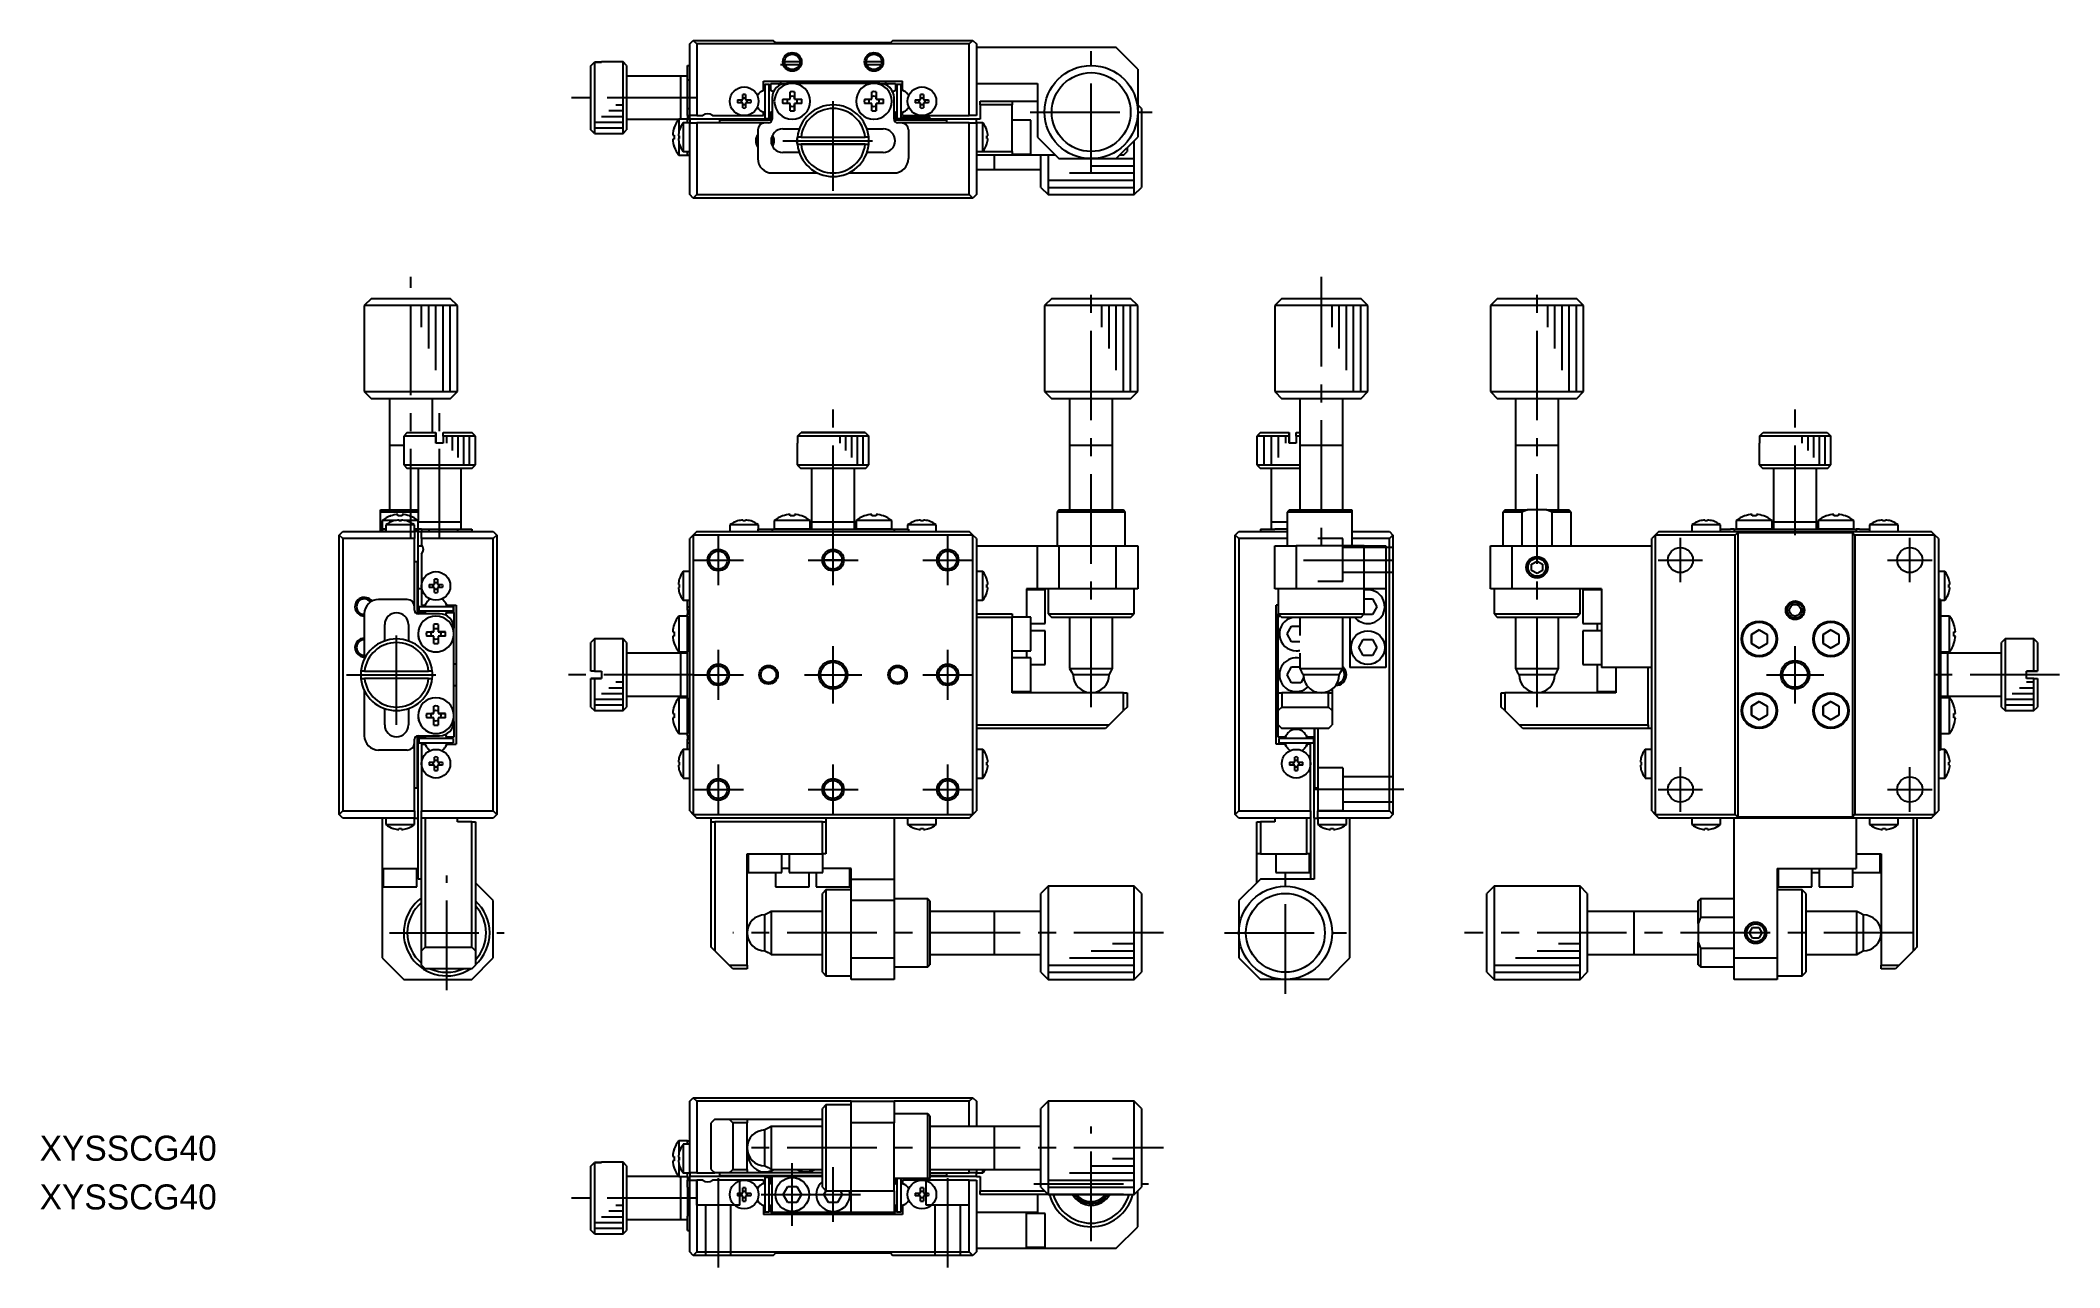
# Model space of a CAD drawing. Extents: x 156 to 438, y -4 to 167.
import ezdxf

# ---------------------------------------------------------------- set-up
doc = ezdxf.new("R2010")
doc.units = 0
doc.header["$LTSCALE"] = 10
for name, pattern in [('CENTER', [2, 1.25, -0.25, 0.25, -0.25]), ('DASHED', [3.5, 2, -1.5]), ('DOT', [0.5, 0.25, -0.25])]:
    doc.linetypes.add(name, pattern=pattern)
doc.layers.get('0').update_dxf_attribs({"linetype": 'CONTINUOUS'})
doc.layers.add('CENTER', color=1, linetype='CENTER')
doc.styles.get("Standard").update_dxf_attribs({"font": 'FGP教科書体NT-M'})

msp = doc.modelspace()

# ---------------------------------------------------------------- texts
at = {"color": 7}
for p in [(155.711324, 10.707343), (155.711324, 3.910698)]:
    msp.add_text('XYSSCG40', height=3.5, dxfattribs=at).set_placement(p)

# ---------------------------------------------------------------- linework, layer by layer
at = {"color": 7, "linetype": 'CONTINUOUS'}
for p, q in [((246.4, 166.5), (246.9, 167)), ((246.4, 156.5), (246.4, 166.5)), ((246.9, 167), (247.4, 166.5)), ((246.9, 167), (258.05, 167)), ((247.4, 166.5), (247.4, 156.5)), ((285.4, 166.5), (247.4, 166.5)), ((258.4, 166.65), (258.05, 167)), ((265.100005, 166.65), (258.4, 166.65)), ((267.699995, 166.65), (265.100005, 166.65)), ((274.4, 166.65), (267.699995, 166.65)), ((274.75, 167), (274.4, 166.65)), ((274.75, 167), (285.9, 167)), ((285.4, 166.5), (285.9, 167)), ((285.4, 156.5), (285.4, 166.5)), ((285.9, 167), (286.4, 166.5)), ((286.4, 166.5), (286.4, 156.5)), ((232.6, 163.472125), (233.1, 163.974927)), ((232.6, 154.527853), (232.6, 163.472125)), ((233.1, 163.974948), (234.1, 163.974948)), ((233.1, 163.974927), (233.1, 154.025052)), ((234.1, 163.974927), (233.1, 163.974927)), ((237.1, 164), (234.1, 164)), ((234.1, 164), (234.1, 163.974927)), ((237.1, 154), (237.1, 164)), ((237.6, 163.5), (237.1, 164)), ((237.6, 163.5), (237.6, 154.5)), ((246.1, 161.5), (246.1, 163.5)), ((246.1, 163.5), (246.4, 163.5)), ((261.69781, 163.6), (259.05, 163.6)), ((260.7, 164), (259.625, 164)), ((261.775, 164), (260.7, 164)), ((273.09781, 163.6), (270.863283, 163.6)), ((272.1, 164), (271.025, 164)), ((273.175, 164), (272.1, 164)), ((305.9, 166), (286.4, 166)), ((308.9, 163), (305.9, 166)), ((245.1, 162), (237.6, 162)), ((245.1, 162), (245.1, 158.999936)), ((245.1, 162), (245.1, 159)), ((246.1, 162), (245.1, 162)), ((246.1, 157.5), (246.1, 161.5)), ((256.7, 161.3), (276.1, 161.3)), ((256.7, 160.044412), (256.7, 161.3)), ((256.9, 160.9), (257.5, 160.9)), ((256.9, 160.9), (256.9, 156.1)), ((256.9, 160.9), (257.5, 160.9)), ((257.5, 156.1), (257.5, 160.9)), ((257.7, 160.044412), (257.7, 161)), ((257.7, 161), (259.9, 161)), ((259.05, 161.3), (259.05, 161)), ((260.700383, 161), (259.9, 161)), ((272.100383, 161), (260.700406, 161)), ((263.75, 161), (263.75, 161.3)), ((264.9, 161.3), (264.9, 161)), ((267.9, 161), (267.9, 161.3)), ((269.05, 161.3), (269.05, 161)), ((272.9, 161), (272.100406, 161)), ((272.9, 161), (275.1, 161)), ((273.75, 161), (273.75, 161.3)), ((275.1, 161), (275.1, 160.044412)), ((275.3, 160.9), (275.9, 160.9)), ((275.3, 160.9), (275.3, 156.1)), ((275.3, 160.9), (275.9, 160.9)), ((275.9, 156.1), (275.9, 160.9)), ((276.1, 160.044412), (276.1, 161.3)), ((286.4, 161), (294.9, 161)), ((294.9, 161), (294.9, 153.5)), ((308.9, 163), (308.9, 157)), ((245.1, 159), (245.1, 156)), ((245.1, 158.999936), (245.1, 156)), ((253.071291, 158.7), (253.8, 158.7)), ((253.8, 158.3), (253.071291, 158.3)), ((253.8, 158.7), (253.8, 159.428709)), ((253.8, 157.571291), (253.8, 158.3)), ((254.2, 159.428709), (254.2, 158.7)), ((254.2, 158.7), (254.928709, 158.7)), ((254.2, 158.3), (254.2, 157.571291)), ((254.928709, 158.3), (254.2, 158.3)), ((256.40625, 159.874815), (256.7, 160.044412)), ((257.7, 160.044412), (257.99375, 159.874815)), ((257.9, 159.924836), (257.9, 159.928942)), ((257.9, 159), (257.9, 156)), ((260.400422, 158.200001), (259.384173, 158.200004)), ((259.384175, 158.800004), (260.400423, 158.800001)), ((260.400415, 157.183756), (260.400422, 158.200001)), ((260.400423, 158.800001), (260.400422, 159.816246)), ((261.000392, 157.858166), (261.000393, 158.199999)), ((261.000415, 157.183754), (261.000392, 157.858166)), ((261.000394, 158.799999), (261.000395, 159.141832)), ((261.000422, 159.816244), (261.000395, 159.141832)), ((261.000422, 158.199999), (261.000415, 157.183754)), ((261.000422, 159.816244), (261.000423, 158.799999)), ((262.016662, 158.199996), (261.000422, 158.199999)), ((261.000423, 158.799999), (262.016664, 158.799996)), ((271.800422, 158.200001), (270.784173, 158.200004)), ((270.784175, 158.800004), (271.800423, 158.800001)), ((271.800415, 157.183756), (271.800422, 158.200001)), ((271.800423, 158.800001), (271.800422, 159.816246)), ((272.400392, 157.858166), (272.400393, 158.199999)), ((272.400415, 157.183754), (272.400392, 157.858166)), ((272.400394, 158.799999), (272.400395, 159.141832)), ((272.400422, 159.816244), (272.400395, 159.141832)), ((272.400422, 158.199999), (272.400415, 157.183754)), ((272.400422, 159.816244), (272.400423, 158.799999)), ((273.416662, 158.199996), (272.400422, 158.199999)), ((272.400423, 158.799999), (273.416664, 158.799996)), ((274.80625, 159.874815), (275.1, 160.044412)), ((274.9, 159.928942), (274.9, 159.924835)), ((274.9, 156), (274.9, 159)), ((276.39375, 159.874815), (276.1, 160.044412)), ((277.871291, 158.7), (278.6, 158.7)), ((278.6, 158.3), (277.871291, 158.3)), ((278.6, 158.7), (278.6, 159.428709)), ((278.6, 157.571291), (278.6, 158.3)), ((279, 159.428709), (279, 158.7)), ((279, 158.7), (279.728709, 158.7)), ((279, 158.3), (279, 157.571291)), ((279.728709, 158.3), (279, 158.3)), ((286.9, 158), (286.9, 158.5)), ((286.9, 158.5), (291.4, 158.5)), ((286.9, 158), (286.9, 156)), ((291.4, 158), (286.9, 158)), ((291.4, 158.5), (291.4, 158)), ((291.4, 158.5), (294.9, 158.5)), ((291.4, 151.5), (291.4, 158)), ((309.4, 157.5), (308.9, 158)), ((237.6, 156), (244.877609, 156)), ((244.877609, 156), (244.877655, 154.171537)), ((246.1, 156), (244.877609, 156)), ((245.502001, 155.5), (245.502001, 153.5)), ((246.4, 155.5), (245.502001, 155.5)), ((246.1, 156.5), (246.1, 157.5)), ((246.1, 156.5), (246.1, 156)), ((246.1, 156.5), (246.4, 156.5)), ((246.1, 155.5), (246.1, 156)), ((247.4, 156.5), (246.4, 156.5)), ((246.4, 156), (246.4, 156.5)), ((257.7, 156), (246.4, 156)), ((246.4, 156), (246.4, 155.5)), ((246.4, 145.5), (246.4, 155.5)), ((246.4, 155.5), (247.4, 155.5)), ((247.4, 156.5), (248.238562, 156.5)), ((247.4, 155.5), (247.4, 145.5)), ((256.9, 155.5), (247.4, 155.5)), ((249.561438, 156.5), (254, 156.5)), ((250.6, 155.9), (257.889898, 155.9)), ((257.889898, 155.9), (250.6, 155.9)), ((250.6, 155.5), (250.6, 155.9)), ((254, 156.5), (256.7, 156.5)), ((256.7, 156.955588), (256.40625, 157.125185)), ((256.7, 156.5), (256.7, 156.955588)), ((256.9, 156.1), (257.5, 156.1)), ((257.4, 155.5), (256.9, 155.5)), ((257.9, 157.071058), (257.7, 156.955588)), ((257.7, 156), (257.7, 156.955588)), ((257.9, 156), (257.7, 156)), ((275.1, 156.955588), (274.9, 157.071058)), ((275.1, 156), (274.9, 156)), ((274.910102, 155.9), (282.2, 155.9)), ((282.2, 155.9), (274.910102, 155.9)), ((275.1, 156.955588), (275.1, 156)), ((275.1, 156.25), (275.3, 156.25)), ((275.3, 156.25), (275.1, 156.25)), ((286.4, 156), (275.1, 156)), ((275.3, 156.1), (275.9, 156.1)), ((275.9, 155.5), (275.4, 155.5)), ((275.9, 156.25), (279.6, 156.25)), ((279.6, 156.25), (275.9, 156.25)), ((285.4, 155.5), (275.9, 155.5)), ((276.1, 156.955588), (276.39375, 157.125185)), ((276.1, 156.5), (276.1, 156.955588)), ((276.1, 156.5), (278.8, 156.5)), ((278.8, 156.5), (285.4, 156.5)), ((279.6, 156), (279.6, 156.25)), ((279.9, 156.25), (279.6, 156.25)), ((279.6, 156.25), (279.9, 156.25)), ((279.9, 156.25), (279.9, 156)), ((282.2, 155.9), (282.2, 155.5)), ((286.4, 156.5), (285.4, 156.5)), ((285.4, 155.5), (286.4, 155.5)), ((285.4, 145.5), (285.4, 155.5)), ((286.4, 155.5), (286.4, 156)), ((286.9, 156), (286.4, 156)), ((287.297999, 155.5), (286.4, 155.5)), ((286.4, 155.5), (286.4, 154.8)), ((287.297999, 151.5), (287.297999, 155.5)), ((294, 155.85), (291.4, 155.85)), ((294, 151.15), (294, 155.85)), ((308.9, 157), (308.9, 153.5)), ((309.4, 157.5), (309.4, 151.950189)), ((233.1, 154.025052), (232.6, 154.527853)), ((233.1, 154.025052), (234.1, 154.025052)), ((234.1, 154.025052), (234.1, 154)), ((234.1, 154), (237.1, 154)), ((237.1, 154), (237.6, 154.5)), ((244.022678, 153.8), (244.234831, 153.8)), ((244.234831, 153.2), (244.022678, 153.2)), ((244.234801, 154.816245), (244.234806, 154.85)), ((244.234806, 152.15), (244.234801, 152.183755)), ((244.234806, 154.85), (244.234812, 154.816245)), ((244.234812, 152.183755), (244.234806, 152.15)), ((244.234831, 153.8), (244.234831, 153.2)), ((244.812525, 153.7), (244.944268, 153.7)), ((244.944268, 153.3), (244.812525, 153.3)), ((244.877655, 152.828463), (244.877609, 151)), ((244.877657, 153.7), (244.877657, 153.3)), ((244.944268, 154.45), (244.944268, 154.428709)), ((244.944268, 153.7), (244.944268, 153.3)), ((244.944268, 152.571291), (244.944268, 152.55)), ((245.502001, 153.5), (245.502001, 151.5)), ((255.9, 154.5), (255.9, 150.5)), ((259.4, 154.65), (261.680095, 154.65)), ((261.927864, 153.5), (261.425063, 153.5)), ((261.425063, 152.5), (261.927864, 152.5)), ((261.425063, 152.5), (271.374937, 152.5)), ((261.927864, 153.5), (270.872136, 153.5)), ((270.872136, 152.5), (261.927864, 152.5)), ((271.374937, 153.5), (270.872136, 153.5)), ((270.872136, 152.5), (271.374937, 152.5)), ((271.119905, 154.65), (273.4, 154.65)), ((276.9, 154.5), (276.9, 150.5)), ((286.4, 154.8), (286.4, 152.2)), ((286.4, 152.2), (286.4, 145.5)), ((287.855732, 154.428709), (287.855732, 154.45)), ((287.855732, 153.7), (287.987475, 153.7)), ((287.855732, 153.3), (287.855732, 153.7)), ((287.987475, 153.3), (287.855732, 153.3)), ((287.855732, 152.55), (287.855732, 152.571291)), ((294.9, 153.5), (297.9, 150.5)), ((305.9, 150.5), (308.9, 153.5)), ((308.4, 151.941132), (308.4, 153)), ((244.877609, 151), (246.1, 151)), ((245.502001, 151.5), (246.4, 151.5)), ((246.1, 151), (246.1, 151.5)), ((246.1, 151), (246.4, 151)), ((261.680095, 151.35), (259.4, 151.35)), ((273.4, 151.35), (271.119905, 151.35)), ((286.4, 151.5), (287.297999, 151.5)), ((291.4, 151), (286.4, 151)), ((287.297999, 151.5), (291.4, 151.5)), ((288.9, 148.999995), (288.9, 151)), ((291.4, 151.5), (291.4, 151)), ((291.4, 151.15), (294, 151.15)), ((297.4, 151), (291.4, 151)), ((295.4, 146.5), (295.4, 151)), ((296.4, 151), (296.4, 145.5)), ((297.9, 150.5), (302.4, 150.5)), ((302.4, 150.5), (305.9, 150.5)), ((305.4, 150.5), (308.4, 150.5)), ((306.9, 151), (306.4, 151)), ((306.9, 151), (307.4, 151.5)), ((307.4, 152), (307.4, 151.5)), ((308.4, 145.5), (308.4, 151.941132)), ((309.4, 151.950189), (309.4, 146.5)), ((257.9, 148.5), (264.220551, 148.5)), ((268.579449, 148.5), (274.9, 148.5)), ((286.4, 149), (288.9, 149)), ((288.895, 149), (288.9, 149)), ((288.9, 149), (288.905, 149)), ((288.9, 149), (295.4, 149)), ((295.4, 146.5), (296.4, 145.5)), ((308.4, 145.5), (309.4, 146.5)), ((246.9, 145), (246.4, 145.5)), ((247.4, 145.5), (246.9, 145)), ((285.9, 145), (246.9, 145)), ((247.4, 145.5), (285.4, 145.5)), ((285.9, 145), (285.4, 145.5)), ((286.4, 145.5), (285.9, 145)), ((296.4, 145.5), (308.4, 145.5)), ((202, 131), (201, 130)), ((207.558868, 130), (201, 130)), ((201, 130), (201, 118)), ((202, 131), (207.549811, 131)), ((207.549811, 131), (213, 131)), ((214, 130), (207.558868, 130)), ((214, 130), (213, 131)), ((214, 118), (214, 130)), ((296.9, 131), (295.9, 130)), ((295.900267, 130), (295.9, 130)), ((295.9, 130), (295.9, 118)), ((308.9, 130), (295.900267, 130)), ((296.9, 131), (307.9, 131)), ((296.900226, 131), (307.9, 131)), ((308.9, 130), (307.9, 131)), ((308.9, 118), (308.9, 130)), ((329, 131), (328, 130)), ((328, 130), (328, 118)), ((341, 130), (328, 130)), ((329, 131), (340, 131)), ((341, 130), (340, 131)), ((341, 118), (341, 130)), ((359.1, 131), (358.1, 130)), ((358.1, 130), (358.1, 118)), ((371.1, 130), (358.1, 130)), ((359.1, 131), (370.1, 131)), ((371.1, 130), (370.1, 131)), ((371.1, 118), (371.1, 130)), ((201, 118), (214, 118)), ((201, 118), (202, 117)), ((213, 117), (202, 117)), ((204.5, 117), (204.5, 110.5)), ((210.5, 112.3), (210.5, 117)), ((213, 117), (214, 118)), ((295.9, 118), (308.9, 118)), ((295.9, 118), (296.9, 117)), ((307.9, 117), (296.9, 117)), ((299.4, 117), (299.4, 110.5)), ((305.4, 110.5), (305.4, 117)), ((307.9, 117), (308.9, 118)), ((328, 118), (334.558868, 118)), ((328, 118), (329, 117)), ((334.549811, 117), (329, 117)), ((331.5, 117), (331.5, 110.5)), ((340, 117), (334.549811, 117)), ((334.558868, 118), (341, 118)), ((337.5, 110.495), (337.5, 117)), ((340, 117), (341, 118)), ((358.1, 118), (358.100267, 118)), ((358.1, 118), (359.1, 117)), ((358.100267, 118), (371.1, 118)), ((361.6, 117), (359.1, 117)), ((370.1, 117), (359.100226, 117)), ((367.6, 117), (361.6, 117)), ((361.6, 117), (361.6, 110.5)), ((367.6, 117), (361.600123, 117)), ((370.1, 117), (367.6, 117)), ((367.6, 110.5), (367.6, 117)), ((370.1, 117), (371.1, 118)), ((206.5, 110.5), (204.499995, 110.5)), ((204.5, 110.505), (204.5, 110.5)), ((204.5, 110.5), (204.5, 110.495)), ((204.5, 110.5), (204.5, 101.5)), ((206.499988, 110.5), (204.649315, 110.5)), ((207, 112.3), (206.5, 111.8)), ((211, 111.8), (206.5, 111.8)), ((206.5, 111.8), (206.5, 107.8)), ((207, 112.3), (211, 112.3)), ((211, 112.3), (211, 111.8)), ((211, 111.8), (211, 112.3)), ((211, 111.8), (211, 110.8)), ((211, 110.8), (211, 111.8)), ((212, 110.8), (211, 110.8)), ((212, 112.3), (216, 112.3)), ((212, 111.8), (212, 112.3)), ((216.5, 111.8), (212, 111.8)), ((212, 111.8), (212, 110.8)), ((216.5, 111.8), (216, 112.3)), ((216.5, 107.8), (216.5, 111.8)), ((261.425063, 110.8), (261.4, 110.8)), ((261.425063, 110.8), (261.4, 110.8)), ((261.4, 110.8), (261.4, 107.8)), ((261.425063, 111.8), (261.927864, 112.3)), ((271.374937, 111.8), (261.425063, 111.8)), ((261.425063, 111.8), (261.425063, 110.8)), ((261.927864, 112.3), (270.872136, 112.3)), ((270.872136, 112.3), (261.927864, 112.3)), ((270.872136, 112.3), (271.374937, 111.8)), ((271.374937, 110.8), (271.374937, 111.8)), ((271.4, 110.8), (271.374937, 110.8)), ((271.4, 110.8), (271.374937, 110.8)), ((271.4, 107.8), (271.4, 110.8)), ((305.399562, 110.5), (299.399995, 110.5)), ((299.4, 110.505), (299.4, 110.5)), ((305.399555, 110.5), (299.4, 110.5)), ((299.4, 110.5), (299.4, 110.495)), ((299.4, 110.5), (299.4, 101.500019)), ((305.400005, 110.5), (305.399562, 110.5)), ((305.4, 110.5), (305.4, 110.505)), ((305.4, 110.495), (305.4, 110.5)), ((305.4, 101.500019), (305.4, 110.5)), ((326, 112.3), (325.5, 111.8)), ((330, 111.8), (325.5, 111.8)), ((325.5, 111.8), (325.5, 107.8)), ((326, 112.3), (330, 112.3)), ((330, 111.8), (330, 112.3)), ((330, 112.3), (330, 111.8)), ((330, 110.8), (330, 111.8)), ((330, 111.8), (330, 110.8)), ((331, 110.8), (330, 110.8)), ((331, 111.8), (331, 112.3)), ((331, 112.3), (331.5, 112.3)), ((331, 111.8), (331, 110.8)), ((331.5, 111.8), (331, 111.8)), ((334.5, 110.5), (331.499995, 110.5)), ((331.5, 110.505), (331.5, 110.5)), ((331.5, 110.5), (331.5, 101.5)), ((331.5, 110.5), (331.5, 110.495)), ((337.500005, 110.5), (334.5, 110.5)), ((337.5, 101.5), (337.5, 110.505)), ((361.60188, 110.5), (361.599995, 110.5)), ((361.6, 110.505), (361.6, 110.5)), ((361.6, 110.5), (361.6, 101.500019)), ((361.6, 110.5), (361.6, 110.495)), ((367.600005, 110.5), (361.60188, 110.5)), ((367.6, 110.5), (367.6, 110.505)), ((367.6, 101.500019), (367.6, 110.5)), ((367.6, 110.495), (367.6, 110.5)), ((395.6, 110.8), (395.6, 107.8)), ((395.625063, 110.8), (395.6, 110.8)), ((395.625063, 111.8), (396.127864, 112.3)), ((395.625063, 111.8), (395.625063, 110.8)), ((405.574937, 111.8), (395.625063, 111.8)), ((396.127864, 112.3), (405.072136, 112.3)), ((405.072136, 112.3), (405.574937, 111.8)), ((405.574937, 110.8), (405.574937, 111.8)), ((405.6, 110.8), (405.574937, 110.8)), ((405.6, 107.8), (405.6, 110.8)), ((206.5, 107.8), (216.5, 107.8)), ((206.5, 107.8), (207, 107.3)), ((216, 107.3), (207, 107.3)), ((208.5, 107.3), (208.5, 100.022607)), ((214.5, 99.8), (214.5, 107.3)), ((216, 107.3), (216.5, 107.8)), ((261.4, 107.8), (271.4, 107.8)), ((261.4, 107.8), (261.9, 107.3)), ((270.9, 107.3), (261.9, 107.3)), ((263.4, 107.3), (263.4, 99.8)), ((269.4, 99.8), (269.4, 107.3)), ((270.9, 107.3), (271.4, 107.8)), ((325.5, 107.8), (330.5, 107.8)), ((325.5, 107.8), (326, 107.3)), ((330.5, 107.3), (326, 107.3)), ((327.5, 107.3), (327.5, 99.8)), ((330.5, 107.8), (331.5, 107.8)), ((331.5, 107.3), (330.5, 107.3)), ((395.6, 107.8), (396.1, 107.3)), ((395.6, 107.8), (405.6, 107.8)), ((405.1, 107.3), (396.1, 107.3)), ((397.6, 107.3), (396.1, 107.3)), ((403.6, 107.3), (397.6, 107.3)), ((397.6, 107.3), (397.6, 99.8)), ((403.6, 107.3), (397.6, 107.3)), ((405.1, 107.3), (403.6, 107.3)), ((403.6, 99.8), (403.6, 107.3)), ((405.1, 107.3), (405.6, 107.8)), ((203.25, 101.5), (208.5, 101.5)), ((203.25, 101.2), (203.25, 101.5)), ((297.95, 101.5), (297.65, 101.2)), ((297.95, 101.5), (306.85, 101.5)), ((307.15, 101.2), (306.85, 101.5)), ((330.05, 101.5), (329.75, 101.2)), ((330.05, 101.5), (338.75, 101.5)), ((338.75, 101.5), (338.75, 101.2)), ((360.15, 101.5), (359.85, 101.2)), ((360.15, 101.5), (363.280909, 101.5)), ((363.280909, 101.5), (362.47868, 101.2)), ((365.919091, 101.5), (363.280909, 101.5)), ((366.72132, 101.2), (365.919091, 101.5)), ((365.919091, 101.5), (369.05, 101.5)), ((369.35, 101.2), (369.05, 101.5)), ((208.5, 101.2), (203.25, 101.2)), ((203.25, 98.5), (203.25, 101.2)), ((205.329897, 100.022653), (203.5, 100.022607)), ((203.5, 100.022607), (203.5, 98.800108)), ((204, 98.800137), (203.5, 98.800108)), ((203.5, 98.8), (203.5, 98.5)), ((203.5, 98.8), (204, 98.8)), ((208, 99.397999), (204, 99.397999)), ((204, 99.397999), (204, 98.5)), ((204.683754, 100.665416), (204.65, 100.66541)), ((204.65, 100.66541), (204.683756, 100.665405)), ((205.071291, 99.955732), (205.05, 99.955732)), ((205.699996, 100.665435), (205.699999, 100.87755)), ((206.299996, 100.665435), (205.699996, 100.665435)), ((205.699999, 100.87755), (205.699999, 100.665435)), ((205.8, 99.955732), (205.8, 100.087475)), ((205.999993, 100.022655), (205.8, 100.022655)), ((206.2, 99.955732), (205.8, 99.955732)), ((206.2, 100.022655), (205.999993, 100.022655)), ((206.2, 100.087475), (206.2, 99.955732)), ((206.299999, 100.87755), (206.299996, 100.665435)), ((208.5, 100.022607), (206.670103, 100.022653)), ((206.95, 99.955732), (206.928709, 99.955732)), ((207.35, 100.66541), (207.316244, 100.665416)), ((207.316246, 100.665405), (207.35, 100.66541)), ((208, 98.5), (208, 99.397999)), ((208.5, 98.800108), (208, 98.800137)), ((208, 98.8), (208.5, 98.8)), ((208.5, 98.800108), (208.5, 100.022607)), ((211.5, 99.8), (208.5, 99.8)), ((211.5, 99.8), (208.5, 99.8)), ((208.5, 98.800108), (208.5, 98.8)), ((209, 98.8), (208.5, 98.8)), ((209, 98.8), (209, 98.5)), ((209, 98.8), (210, 98.8)), ((210, 98.8), (214, 98.8)), ((214.5, 99.8), (211.5, 99.8)), ((214.5, 99.8), (211.5, 99.8)), ((214, 98.8), (216, 98.8)), ((214.5, 98.8), (214.5, 99.8)), ((216, 98.8), (216, 98.5)), ((256, 99.397999), (252, 99.397999)), ((252, 99.397999), (252, 98.5)), ((253.071291, 99.955732), (253.05, 99.955732)), ((253.8, 99.955732), (253.8, 100.087475)), ((254.2, 99.955732), (253.8, 99.955732)), ((254.2, 100.087475), (254.2, 99.955732)), ((254.95, 99.955732), (254.928709, 99.955732)), ((255.9, 98.8), (257.9, 98.8)), ((255.9, 98.8), (255.9, 98.5)), ((256, 98.8), (256, 99.397999)), ((257.9, 98.8), (274.9, 98.8)), ((258.200406, 100.022655), (258.200383, 98.800156)), ((263.200383, 98.800061), (258.200383, 98.800156)), ((263.200406, 100.02256), (258.200406, 100.022655)), ((259.384175, 100.665435), (259.350418, 100.665436)), ((259.384173, 100.665435), (259.350418, 100.665436)), ((259.400383, 98.800133), (259.400383, 98.8)), ((260.400415, 100.665416), (260.400422, 100.87755)), ((261.000415, 100.665405), (260.400415, 100.665416)), ((260.400422, 100.87755), (260.400417, 100.665416)), ((261.000422, 100.877539), (261.000415, 100.665405)), ((262.050418, 100.665385), (262.016662, 100.665385)), ((262.050418, 100.665385), (262.016664, 100.665385)), ((263.200383, 98.800061), (263.200406, 100.02256)), ((266.4, 99.8), (263.4, 99.8)), ((266.4, 99.8), (263.4, 99.8)), ((263.4, 99.8), (263.4, 98.8)), ((269.4, 99.8), (266.4, 99.8)), ((269.4, 99.8), (266.4, 99.8)), ((269.4, 98.8), (269.4, 99.8)), ((269.600406, 100.022655), (269.600383, 98.800156)), ((274.600383, 98.800061), (269.600383, 98.800156)), ((274.600406, 100.02256), (269.600406, 100.022655)), ((270.784175, 100.665435), (270.750418, 100.665436)), ((270.784173, 100.665435), (270.750418, 100.665436)), ((270.800383, 98.800133), (270.800383, 98.8)), ((271.800415, 100.665416), (271.800422, 100.87755)), ((272.400415, 100.665405), (271.800415, 100.665416)), ((271.800422, 100.87755), (271.800417, 100.665416)), ((272.400422, 100.877539), (272.400415, 100.665405)), ((273.450418, 100.665385), (273.416662, 100.665385)), ((273.450418, 100.665385), (273.416664, 100.665385)), ((274.600383, 98.800061), (274.600406, 100.02256)), ((274.9, 98.8), (276.9, 98.8)), ((280.8, 99.397999), (276.8, 99.397999)), ((276.8, 99.397999), (276.8, 98.8)), ((276.9, 98.8), (276.9, 98.5)), ((277.871291, 99.955732), (277.85, 99.955732)), ((278.6, 99.955732), (278.6, 100.087475)), ((279, 99.955732), (278.6, 99.955732)), ((279, 100.087475), (279, 99.955732)), ((279.75, 99.955732), (279.728709, 99.955732)), ((280.8, 98.5), (280.8, 99.397999)), ((307.15, 101.2), (297.65, 101.2)), ((297.65, 101.2), (297.65, 96.5)), ((307.15, 96.5), (307.15, 101.2)), ((326, 98.8), (328, 98.8)), ((326, 98.8), (326, 98.5)), ((329.75, 99.8), (327.5, 99.8)), ((329.75, 99.8), (327.5, 99.8)), ((327.5, 99.8), (327.5, 98.8)), ((329.75, 98.8), (328, 98.8)), ((338.75, 101.2), (329.75, 101.2)), ((329.75, 101.2), (329.75, 96.5)), ((338.75, 101.2), (338.75, 96.5)), ((362.47868, 101.2), (359.85, 101.2)), ((359.85, 101.2), (359.85, 96.5)), ((362.47868, 101.2), (362.47868, 96.5)), ((369.35, 101.2), (366.72132, 101.2)), ((366.72132, 96.5), (366.72132, 101.2)), ((369.35, 96.5), (369.35, 101.2)), ((388.2, 99.397999), (386.2, 99.397999)), ((386.2, 99.397999), (386.2, 98.5)), ((387.271291, 99.955732), (387.25, 99.955732)), ((388, 99.955732), (388, 100.087475)), ((388.4, 99.955732), (388, 99.955732)), ((390.2, 99.397999), (388.2, 99.397999)), ((388.4, 100.087475), (388.4, 99.955732)), ((389.15, 99.955732), (389.128709, 99.955732)), ((390.2, 98.5), (390.2, 99.397999)), ((390.2, 98.8), (391.1, 98.8)), ((391.1, 98.8), (391.6, 98.8)), ((392.1, 98.8), (391.6, 98.8)), ((392.1, 98.8), (392.1, 98.5)), ((392.1, 98.8), (394.1, 98.8)), ((397.399594, 100.022655), (392.399594, 100.02256)), ((392.399594, 100.02256), (392.399617, 98.800061)), ((397.399617, 98.800156), (392.399617, 98.800061)), ((393.583338, 100.665385), (393.549582, 100.665385)), ((393.583336, 100.665385), (393.549582, 100.665385)), ((396.199617, 98.800133), (393.599617, 98.800084)), ((396.199617, 98.800133), (393.599617, 98.800084)), ((394.1, 98.8), (407.1, 98.8)), ((394.599578, 100.665405), (394.599577, 100.877539)), ((394.599577, 100.877539), (394.599581, 100.665405)), ((395.199578, 100.665416), (394.599578, 100.665405)), ((395.199577, 100.87755), (395.199578, 100.665416)), ((397.399617, 98.800156), (396.199617, 98.800133)), ((396.199617, 98.8), (396.199617, 98.800133)), ((396.249582, 100.665436), (396.215825, 100.665435)), ((396.249582, 100.665436), (396.215827, 100.665435)), ((397.399617, 98.800156), (397.399594, 100.022655)), ((403.6, 99.8), (397.6, 99.8)), ((397.6, 99.8), (397.6, 98.8)), ((403.6, 99.8), (397.6, 99.8)), ((403.6, 98.8), (403.6, 99.8)), ((408.799594, 100.022655), (403.799594, 100.02256)), ((403.799594, 100.02256), (403.799617, 98.800061)), ((408.799617, 98.800156), (403.799617, 98.800061)), ((404.983338, 100.665385), (404.949582, 100.665385)), ((404.983336, 100.665385), (404.949582, 100.665385)), ((407.599617, 98.800133), (404.999617, 98.800084)), ((407.599617, 98.800133), (404.999617, 98.800084)), ((405.999578, 100.665405), (405.999577, 100.877539)), ((405.999577, 100.877539), (405.999581, 100.665405)), ((406.599578, 100.665416), (405.999578, 100.665405)), ((406.599577, 100.87755), (406.599578, 100.665416)), ((407.1, 98.8), (409.1, 98.8)), ((408.799617, 98.800156), (407.599617, 98.800133)), ((407.599617, 98.8), (407.599617, 98.800133)), ((407.649582, 100.665436), (407.615825, 100.665435)), ((407.649582, 100.665436), (407.615827, 100.665435)), ((408.799617, 98.800156), (408.799594, 100.022655)), ((409.1, 98.8), (409.1, 98.5)), ((409.6, 98.8), (409.1, 98.8)), ((409.6, 98.8), (410.1, 98.8)), ((410.1, 98.8), (411, 98.8)), ((413, 99.397999), (411, 99.397999)), ((411, 99.397999), (411, 98.5)), ((412.071291, 99.955732), (412.05, 99.955732)), ((412.8, 99.955732), (412.8, 100.087475)), ((413.2, 99.955732), (412.8, 99.955732)), ((415, 99.397999), (413, 99.397999)), ((413.2, 100.087475), (413.2, 99.955732)), ((413.95, 99.955732), (413.928709, 99.955732)), ((415, 98.5), (415, 99.397999)), ((197.5, 98), (198, 98.5)), ((197.5, 59), (197.5, 98)), ((198, 97.5), (197.5, 98)), ((198, 98.5), (208, 98.5)), ((198, 97.5), (198, 59.5)), ((208, 97.5), (198, 97.5)), ((208, 98.5), (208, 97.5)), ((208.5, 98.5), (208, 98.5)), ((208, 88), (208, 97.5)), ((208.5, 98.5), (209, 98.5)), ((208.5, 87.2), (208.5, 98.5)), ((208.5, 96.5), (209.116025, 96.5)), ((209, 98.5), (219, 98.5)), ((209, 97.5), (209, 98.5)), ((209, 97.5), (209, 96.661438)), ((219, 97.5), (209, 97.5)), ((219, 98.5), (219.5, 98)), ((219.5, 98), (219, 97.5)), ((219, 59.5), (219, 97.5)), ((219.5, 98), (219.5, 59)), ((246.9, 98), (246.4, 97.5)), ((246.4, 59.5), (246.4, 97.5)), ((247.4, 98.5), (246.9, 98)), ((285.9, 98), (246.9, 98)), ((246.9, 98), (246.9, 59)), ((247.4, 98.5), (285.4, 98.5)), ((285.9, 98), (285.4, 98.5)), ((286.4, 97.5), (285.9, 98)), ((285.9, 59), (285.9, 98)), ((286.4, 97.5), (286.4, 89.3)), ((286.4, 96.5), (294.9, 96.5)), ((294.9, 96.5), (297.9, 96.5)), ((294.9, 90.5), (294.9, 96.5)), ((297.9, 96.5), (305.9, 96.5)), ((297.9, 96.5), (297.9, 90.5)), ((305.9, 96.5), (308.9, 96.5)), ((305.9, 90.5), (305.9, 96.5)), ((308.9, 96.5), (308.9, 90.5)), ((322.5, 98), (323, 98.5)), ((323, 97.5), (322.5, 98)), ((322.5, 59), (322.5, 98)), ((323, 98.5), (329.75, 98.5)), ((323, 97.5), (323, 59.5)), ((329.75, 97.5), (323, 97.5)), ((328, 96.5), (331, 96.5)), ((328, 90.5), (328, 96.5)), ((340.5, 96.5), (331, 96.5)), ((331, 96.5), (331, 90.5)), ((338.75, 98.5), (344, 98.5)), ((344, 97.5), (338.75, 97.5)), ((340.5, 96.5), (343.5, 96.5)), ((340.5, 90.5), (340.5, 96.5)), ((343.5, 96.5), (343.5, 90.5)), ((344, 98.5), (344.5, 98)), ((344.5, 98), (344, 97.5)), ((344, 59.5), (344, 97.5)), ((344.5, 98), (344.5, 59)), ((358.1, 90.5), (358.1, 96.5)), ((358.1, 96.5), (361.1, 96.5)), ((361.1, 96.5), (361.1, 90.5)), ((361.1, 96.5), (380.6, 96.5)), ((381.1, 98), (380.6, 97.5)), ((380.6, 59.5), (380.6, 97.5)), ((381.6, 98.5), (381.1, 98)), ((381.1, 98), (381.1, 59)), ((392.25, 98), (381.1, 98)), ((381.6, 98.5), (419.6, 98.5)), ((392.25, 98), (392.6, 98.35)), ((392.25, 59), (392.25, 98)), ((392.6, 98.35), (392.6, 58.65)), ((392.6, 98.35), (408.6, 98.35)), ((408.6, 98.35), (408.6, 58.65)), ((408.6, 98.35), (408.95, 98)), ((408.95, 98), (408.95, 59)), ((420.1, 98), (408.95, 98)), ((420.1, 98), (419.6, 98.5)), ((420.1, 59), (420.1, 98)), ((420.6, 97.5), (420.1, 98)), ((420.6, 97.5), (420.6, 91.9)), ((208, 94.3), (208.4, 94.3)), ((208.4, 94.3), (208.4, 87.010102)), ((209, 95.338562), (209, 90.9)), ((363.85, 93.933013), (364.6, 94.366025)), ((363.85, 93.066987), (363.85, 93.933013)), ((364.6, 92.633975), (363.85, 93.066987)), ((364.6, 94.366025), (365.35, 93.933013)), ((365.35, 93.066987), (364.6, 92.633975)), ((365.35, 93.933013), (365.35, 93.066987)), ((209, 90.5), (208.5, 90.5)), ((209, 90.9), (209, 88.2)), ((210.071291, 91.1), (210.8, 91.1)), ((210.8, 90.7), (210.071291, 90.7)), ((210.8, 91.1), (210.8, 91.828709)), ((210.8, 89.971291), (210.8, 90.7)), ((211.2, 91.828709), (211.2, 91.1)), ((211.2, 91.1), (211.928709, 91.1)), ((211.2, 90.7), (211.2, 89.971291)), ((211.928709, 90.7), (211.2, 90.7)), ((244.812525, 91.1), (244.944268, 91.1)), ((244.944268, 90.7), (244.812525, 90.7)), ((244.944268, 91.85), (244.944268, 91.828709)), ((244.944268, 91.1), (244.944268, 90.7)), ((245.502001, 92.9), (245.502001, 88.9)), ((246.4, 92.9), (245.502001, 92.9)), ((287.297999, 92.9), (286.4, 92.9)), ((287.297999, 88.9), (287.297999, 92.9)), ((287.855732, 91.828709), (287.855732, 91.85)), ((287.855732, 91.1), (287.987475, 91.1)), ((287.855732, 90.7), (287.855732, 91.1)), ((287.987475, 90.7), (287.855732, 90.7)), ((293.4, 90.5), (293.4, 86.55)), ((294.9, 90.5), (293.4, 90.5)), ((296, 90.35), (293.4, 90.35)), ((297.9, 90.5), (294.9, 90.5)), ((296, 85.65), (296, 90.35)), ((296.4, 90.5), (296.4, 87)), ((305.9, 90.5), (297.9, 90.5)), ((308.9, 90.5), (305.9, 90.5)), ((308.4, 87), (308.4, 90.5)), ((331, 90.5), (328, 90.5)), ((328.5, 90.5), (328.5, 87)), ((340.5, 90.5), (331, 90.5)), ((343.5, 90.5), (340.5, 90.5)), ((340.5, 87), (340.5, 90.5)), ((343.5, 90.5), (343.5, 79.5)), ((361.1, 90.5), (358.1, 90.5)), ((358.6, 90.5), (358.6, 87)), ((373.6, 90.5), (361.1, 90.5)), ((370.6, 87), (370.6, 90.5)), ((373.6, 90.35), (371, 90.35)), ((371, 90.35), (371, 85.65)), ((373.6, 90.5), (373.6, 79.5)), ((421.497999, 92.9), (420.6, 92.9)), ((420.6, 91.9), (420.6, 89.9)), ((421.497999, 88.9), (421.497999, 92.9)), ((422.055732, 91.828709), (422.055732, 91.85)), ((422.055732, 91.1), (422.187475, 91.1)), ((422.055732, 90.7), (422.055732, 91.1)), ((422.187475, 90.7), (422.055732, 90.7)), ((207, 89), (203, 89)), ((208, 87.5), (208, 88)), ((213.4, 88), (208.6, 88)), ((208.6, 88), (208.6, 87.4)), ((208.6, 87.4), (213.4, 87.4)), ((209, 88.2), (209.455588, 88.2)), ((209.455588, 88.2), (209.625185, 88.49375)), ((212.374815, 88.49375), (212.544412, 88.2)), ((212.544412, 88.2), (213.8, 88.2)), ((213.4, 88), (213.4, 87.4)), ((213.5, 87.2), (213.5, 88.2)), ((213.8, 88.2), (213.8, 68.8)), ((244.944268, 89.971291), (244.944268, 89.95)), ((245.502001, 88.9), (246.4, 88.9)), ((246.1, 88), (246.1, 88.9)), ((246.1, 88), (246.4, 88)), ((246.1, 87.5), (246.1, 88)), ((246.1, 87.5), (246.4, 87.5)), ((246.1, 87.5), (246.1, 87)), ((286.4, 89.3), (286.4, 86.7)), ((286.4, 88.9), (287.297999, 88.9)), ((287.855732, 89.95), (287.855732, 89.971291)), ((328.2, 68.8), (328.2, 88.2)), ((328.5, 88.2), (328.2, 88.2)), ((340.5, 89.099997), (341.635078, 89.100004)), ((341.635078, 89.100004), (342.270171, 88.000009)), ((342.270171, 88.000009), (341.635093, 86.900004)), ((420.6, 89.9), (420.6, 67.1)), ((420.9, 89), (420.6, 89)), ((420.9, 89), (420.9, 87)), ((420.9, 88.9), (421.497999, 88.9)), ((422.055732, 89.95), (422.055732, 89.971291)), ((201, 87), (201, 80.679449)), ((203.85, 83.219905), (203.85, 85.5)), ((207.15, 85.5), (207.15, 83.219905)), ((208.5, 87), (208.5, 87.2)), ((208.5, 87.2), (209.455588, 87.2)), ((211.5, 87), (208.5, 87)), ((209.571058, 87), (209.455588, 87.2)), ((210.7, 84.500422), (210.7, 85.516663)), ((211.3, 85.516663), (211.3, 84.500422)), ((212.544412, 87.2), (212.374815, 86.90625)), ((212.424836, 87), (212.428942, 87)), ((212.544412, 87.2), (213.5, 87.2)), ((213.5, 87.2), (213.5, 85)), ((213.5, 84.200406), (213.5, 85)), ((244.234832, 85.550418), (244.234831, 85.516663)), ((244.877657, 86.700406), (244.877562, 81.700406)), ((246.1, 86.700383), (244.877657, 86.700406)), ((246.1, 87), (246.4, 87)), ((246.1, 85), (246.1, 87)), ((246.1, 85), (246.4, 85)), ((246.1, 72), (246.1, 85)), ((246.100156, 86.700383), (246.100061, 81.700383)), ((286.4, 87), (291.4, 87)), ((286.4, 86.7), (286.4, 85.5)), ((291.4, 86.5), (286.4, 86.5)), ((286.4, 85.5), (286.4, 83.6)), ((291.4, 87), (291.4, 86.5)), ((294, 86.55), (291.4, 86.55)), ((291.4, 76), (291.4, 86.5)), ((294, 81.85), (294, 86.55)), ((294, 85.65), (296, 85.65)), ((296, 84.65), (294, 84.65)), ((296, 79.95), (296, 84.65)), ((296.4, 87), (308.4, 87)), ((296.4, 87), (296.9, 86.5)), ((307.9, 86.5), (296.9, 86.5)), ((299.4, 86.499981), (299.4, 79.366025)), ((305.4, 79.366025), (305.4, 86.499981)), ((307.9, 86.5), (308.4, 87)), ((328.5, 86.5), (328.5, 87)), ((328.5, 87), (329, 86.5)), ((328.5, 87), (340.5, 87)), ((328.75, 86.75), (328.5, 86.5)), ((328.5, 76), (328.5, 86.5)), ((340, 86.5), (329, 86.5)), ((329.729829, 84.199993), (330.364909, 85.299996)), ((330.364909, 85.299996), (331.5, 85.300003)), ((337.5, 79.366025), (337.5, 86.5)), ((338.5, 86.5), (338.5, 79.5)), ((340, 86.5), (340.5, 87)), ((341.635093, 86.900004), (340.399996, 86.899996)), ((358.6, 87), (359.1, 86.5)), ((358.6, 87), (370.6, 87)), ((370.1, 86.5), (359.1, 86.5)), ((361.6, 86.499981), (361.6, 79.366025)), ((367.6, 79.366025), (367.6, 86.499981)), ((370.1, 86.5), (370.6, 87)), ((371, 85.65), (373.6, 85.65)), ((373.6, 84.65), (371, 84.65)), ((371, 84.65), (371, 79.95)), ((373, 85.65), (373, 84.65)), ((394.5, 84.135085), (395.6, 84.770171)), ((395.6, 84.770171), (394.5, 84.135085)), ((395.6, 84.770171), (396.7, 84.135085)), ((404.5, 84.135085), (405.6, 84.770171)), ((405.6, 84.770171), (404.5, 84.135085)), ((405.6, 84.770171), (406.7, 84.135085)), ((420.9, 87), (420.9, 70)), ((422.122343, 86.700406), (420.9, 86.700383)), ((422.122391, 84.200406), (422.122343, 86.700406)), ((422.765169, 85.516663), (422.765168, 85.550418)), ((209.683755, 84.500418), (210.7, 84.500422)), ((209.683755, 84.500418), (210.358167, 84.500393)), ((210.7, 83.900422), (209.683755, 83.900418)), ((210.7, 84.500393), (210.358167, 84.500393)), ((210.7, 82.884174), (210.7, 83.900422)), ((211.3, 84.500422), (212.316245, 84.500418)), ((211.641833, 84.500393), (211.3, 84.500393)), ((211.3, 83.900422), (211.3, 82.884174)), ((212.316245, 83.900418), (211.3, 83.900422)), ((212.316245, 84.500418), (211.641833, 84.500393)), ((213.5, 72.800406), (213.5, 84.200383)), ((233.1, 83.5), (232.6, 83)), ((232.6, 78.999905), (232.6, 83)), ((233.1, 83.5), (233.1, 78.999894)), ((237.1, 83.5), (233.1, 83.5)), ((237.1, 73.5), (237.1, 83.5)), ((237.6, 83), (237.1, 83.5)), ((237.6, 83), (237.6, 74)), ((244.234801, 83.900418), (244.022666, 83.900422)), ((244.022678, 84.500422), (244.234812, 84.500418)), ((244.234781, 82.884174), (244.234781, 82.850418)), ((244.234812, 84.500418), (244.234801, 83.900418)), ((244.877562, 81.700406), (246.1, 81.700383)), ((286.4, 83.6), (286.4, 82.9)), ((286.4, 82.9), (286.4, 81)), ((291.4, 81.85), (294, 81.85)), ((293.4, 81.85), (293.4, 80.85)), ((330.364921, 83.099996), (329.729829, 84.199993)), ((331.5, 83.100003), (330.364921, 83.099996)), ((339.729829, 82.299991), (340.364907, 83.399996)), ((340.364922, 81.199996), (339.729829, 82.299991)), ((340.364907, 83.399996), (341.635078, 83.400004)), ((341.635078, 83.400004), (342.270171, 82.300009)), ((342.270171, 82.300009), (341.635093, 81.200004)), ((394.5, 82.864915), (394.5, 84.135085)), ((394.5, 84.135085), (394.5, 82.864915)), ((395.6, 82.229829), (394.5, 82.864915)), ((394.5, 82.864915), (395.6, 82.229829)), ((396.7, 82.864915), (395.6, 82.229829)), ((396.7, 84.135085), (396.7, 82.864915)), ((398, 84.2), (398, 82.8)), ((403.2, 82.8), (403.2, 84.2)), ((404.5, 82.864915), (404.5, 84.135085)), ((404.5, 84.135085), (404.5, 82.864915)), ((405.6, 82.229829), (404.5, 82.864915)), ((404.5, 82.864915), (405.6, 82.229829)), ((406.7, 82.864915), (405.6, 82.229829)), ((406.7, 84.135085), (406.7, 82.864915)), ((420.9, 81.700383), (422.122438, 81.700406)), ((422.122438, 81.700406), (422.122391, 84.200406)), ((422.765188, 84.500418), (422.977322, 84.500422)), ((422.765199, 83.900418), (422.765188, 84.500418)), ((422.977334, 83.900422), (422.765199, 83.900418)), ((422.765219, 82.850418), (422.765219, 82.884174)), ((429.9, 83.5), (429.4, 83)), ((429.4, 78.500096), (429.4, 83)), ((429.9, 83.5), (429.9, 78.500106)), ((433.9, 83.5), (429.9, 83.5)), ((433.9, 79.000106), (433.9, 83.5)), ((434.4, 83), (433.9, 83.5)), ((434.4, 83), (434.4, 79.000095)), ((201.027875, 79.000095), (200.525073, 79.000106)), ((201.027875, 79.000095), (209.972147, 78.999905)), ((210.474948, 78.999894), (209.972147, 78.999905)), ((213.8, 80), (213.5, 80)), ((233.1, 78.999894), (232.6, 78.999905)), ((233.1, 78.999894), (234.1, 78.999894)), ((234.1, 78.999894), (234.1, 77.999894)), ((245.1, 81.5), (237.6, 81.5)), ((245.1, 81.5), (245.1, 75.5)), ((245.1, 81.5), (245.1, 75.5)), ((246.1, 81.5), (245.1, 81.5)), ((286.4, 81), (286.4, 79.999995)), ((286.4, 79.999995), (286.4, 79.8)), ((286.4, 79.8), (286.4, 77.2)), ((294, 80.85), (291.4, 80.85)), ((294, 76.15), (294, 80.85)), ((294, 79.95), (296, 79.95)), ((299.4, 79.366025), (305.4, 79.366025)), ((299.4, 79.366025), (299.65, 78.933013)), ((299.65, 78.933013), (299.9, 78.5)), ((304.9, 78.5), (305.15, 78.933013)), ((305.15, 78.933013), (305.4, 79.366025)), ((328.5, 80), (328.2, 80)), ((329.729829, 78.499993), (330.364909, 79.599996)), ((330.364909, 79.599996), (331.5, 79.600003)), ((331.5, 79.366025), (334.52717, 79.366025)), ((331.5, 79.366025), (331.750001, 78.93301)), ((331.750001, 78.93301), (332, 78.5)), ((334.52717, 79.366025), (337.5, 79.366025)), ((337, 78.5), (337.25, 78.933013)), ((337.25, 78.933013), (337.5, 79.366025)), ((343.5, 79.5), (338.5, 79.5)), ((341.635093, 81.200004), (340.364922, 81.199996)), ((361.6, 79.366025), (361.85, 78.933013)), ((361.600123, 79.366025), (367.6, 79.366025)), ((361.85, 78.933013), (362.1, 78.5)), ((367.1, 78.5), (367.35, 78.933013)), ((367.35, 78.933013), (367.6, 79.366025)), ((371, 79.95), (373.6, 79.95)), ((373, 79.95), (373, 76.15)), ((380.6, 79.5), (373.6, 79.5)), ((375.6, 79.5), (375.6, 76)), ((380.1, 71.5), (380.1, 79.5)), ((421.9, 81.5), (420.9, 81.5)), ((421.9, 75.5), (421.9, 81.5)), ((429.4, 81.5), (421.9, 81.5)), ((421.9, 75.5), (421.9, 81.5)), ((432.9, 79.000106), (433.9, 79.000106)), ((432.9, 78.000106), (432.9, 79.000106)), ((433.9, 78.999894), (432.9, 78.999894)), ((434.4, 79.000095), (433.9, 79.000106)), ((433.9, 78.999894), (434.4, 78.999905)), ((434.4, 79.000095), (434.4, 78.999905)), ((200.525052, 78.000106), (201.027853, 78.000095)), ((201, 76.320551), (201, 70)), ((209.972125, 77.999905), (201.027853, 78.000095)), ((209.972125, 77.999905), (210.474927, 77.999894)), ((213.5, 77), (213.8, 77)), ((233.1, 78.000106), (232.6, 78.000095)), ((232.6, 77.999905), (232.6, 78.000095)), ((232.6, 77.999905), (233.1, 77.999894)), ((232.6, 74), (232.6, 77.999905)), ((233.1, 78.000106), (234.1, 78.000106)), ((233.1, 77.999894), (233.1, 73.5)), ((234.1, 77.999894), (233.1, 77.999894)), ((286.4, 77.2), (286.4, 77.000005)), ((286.4, 77.000005), (286.4, 74.099995)), ((291.4, 76.15), (294, 76.15)), ((304.9, 78.5), (299.9, 78.5)), ((328.2, 77), (328.5, 77)), ((330.364921, 77.399996), (329.729829, 78.499993)), ((331.635091, 77.400004), (330.364921, 77.399996)), ((332.033761, 78.090529), (331.635091, 77.400004)), ((334.522641, 78.5), (332, 78.5)), ((337, 78.5), (334.522641, 78.5)), ((336, 76.5), (336, 76)), ((367.1, 78.5), (362.100103, 78.5)), ((373, 76.15), (375.6, 76.15)), ((429.4, 74), (429.4, 78.500096)), ((429.9, 78.500106), (429.9, 73.5)), ((433.9, 78.000106), (432.9, 78.000106)), ((433.9, 73.5), (433.9, 78.000106)), ((433.9, 78.000106), (434.4, 78.000095)), ((434.4, 78.000095), (434.4, 74)), ((203.85, 71.5), (203.85, 73.780095)), ((207.15, 73.780095), (207.15, 71.5)), ((210.7, 73.100422), (210.7, 74.116663)), ((211.3, 74.116663), (211.3, 73.100422)), ((232.6, 74), (233.1, 73.5)), ((233.1, 73.5), (237.1, 73.5)), ((237.1, 73.5), (237.6, 74)), ((237.6, 75.5), (245.1, 75.5)), ((244.234832, 74.150418), (244.234831, 74.116663)), ((244.877657, 75.300406), (244.877562, 70.300406)), ((246.1, 75.300383), (244.877657, 75.300406)), ((245.1, 75.5), (246.1, 75.5)), ((246.100156, 75.300383), (246.100061, 70.300383)), ((286.4, 74.099995), (286.4, 71.5)), ((306.9, 76), (291.4, 76)), ((304.9, 71.5), (306.9, 73.5)), ((306.9, 73.5), (306.9, 76)), ((306.9, 76), (307.4, 76)), ((307.4, 74), (306.9, 73.5)), ((307.4, 76), (307.4, 74)), ((328.5, 76), (329, 76)), ((328.5, 73.5), (328.5, 76)), ((329, 74), (328.5, 73.5)), ((328.5, 71.5), (328.5, 73.5)), ((335.5, 76), (329, 76)), ((329, 76), (329, 74)), ((329, 74), (335.5, 74)), ((335.5, 76), (336, 76)), ((335.5, 74), (335.5, 76)), ((336, 73.5), (335.5, 74)), ((336, 76), (336, 73.5)), ((336, 73.5), (336, 71.5)), ((359.6, 74), (359.6, 76)), ((359.6, 76), (360.1, 76)), ((360.1, 73.5), (359.6, 74)), ((360.1, 76), (360.1, 73.5)), ((375.6, 76), (360.1, 76)), ((360.1, 73.5), (362.1, 71.5)), ((394.5, 74.135085), (395.6, 74.770171)), ((395.6, 74.770171), (394.5, 74.135085)), ((394.5, 72.864915), (394.5, 74.135085)), ((394.5, 74.135085), (394.5, 72.864915)), ((395.6, 74.770171), (396.7, 74.135085)), ((396.7, 74.135085), (396.7, 72.864915)), ((398, 74.2), (398, 72.8)), ((403.2, 72.8), (403.2, 74.2)), ((404.5, 74.135085), (405.6, 74.770171)), ((405.6, 74.770171), (404.5, 74.135085)), ((404.5, 72.864915), (404.5, 74.135085)), ((404.5, 74.135085), (404.5, 72.864915)), ((405.6, 74.770171), (406.7, 74.135085)), ((406.7, 74.135085), (406.7, 72.864915)), ((420.9, 75.5), (421.9, 75.5)), ((422.122343, 75.300406), (420.9, 75.300383)), ((421.9, 75.5), (429.4, 75.5)), ((422.122391, 72.800406), (422.122343, 75.300406)), ((422.765169, 74.116663), (422.765168, 74.150418)), ((429.4, 74), (429.9, 73.5)), ((429.9, 73.5), (433.9, 73.5)), ((433.9, 73.5), (434.4, 74)), ((209.683755, 73.100418), (210.7, 73.100422)), ((209.683755, 73.100418), (210.358167, 73.100393)), ((210.7, 72.500422), (209.683755, 72.500418)), ((210.7, 73.100393), (210.358167, 73.100393)), ((210.7, 71.484174), (210.7, 72.500422)), ((211.3, 73.100422), (212.316245, 73.100418)), ((211.641833, 73.100393), (211.3, 73.100393)), ((211.3, 72.500422), (211.3, 71.484174)), ((212.316245, 72.500418), (211.3, 72.500422)), ((212.316245, 73.100418), (211.641833, 73.100393)), ((213.5, 72), (213.5, 72.800383)), ((213.5, 72), (213.5, 69.8)), ((244.234801, 72.500418), (244.022666, 72.500422)), ((244.022678, 73.100422), (244.234812, 73.100418)), ((244.234781, 71.484174), (244.234781, 71.450418)), ((244.234812, 73.100418), (244.234801, 72.500418)), ((246.1, 72), (246.4, 72)), ((246.1, 70), (246.1, 72)), ((286.4, 71.5), (304.9, 71.5)), ((286.4, 71.5), (286.4, 59.5)), ((304.4, 71), (286.4, 71)), ((304.9, 71.5), (304.4, 71)), ((328.5, 69.8), (328.5, 71.5)), ((328.5, 71.5), (329, 71)), ((335.5, 71), (329, 71)), ((333.5, 71), (333.5, 69.8)), ((333.6, 62.7), (333.6, 71)), ((334, 71), (334, 59.5)), ((335.5, 71), (336, 71.5)), ((362.6, 71), (362.1, 71.5)), ((362.1, 71.5), (380.1, 71.5)), ((380.1, 71), (362.6, 71)), ((380.1, 71.5), (380.1, 71)), ((380.6, 71), (380.1, 71)), ((395.6, 72.229829), (394.5, 72.864915)), ((394.5, 72.864915), (395.6, 72.229829)), ((396.7, 72.864915), (395.6, 72.229829)), ((405.6, 72.229829), (404.5, 72.864915)), ((404.5, 72.864915), (405.6, 72.229829)), ((406.7, 72.864915), (405.6, 72.229829)), ((422.122438, 70.300406), (422.122391, 72.800406)), ((422.765188, 73.100418), (422.977322, 73.100422)), ((422.765199, 72.500418), (422.765188, 73.100418)), ((422.977334, 72.500422), (422.765199, 72.500418)), ((422.765219, 71.450418), (422.765219, 71.484174)), ((207, 68), (203, 68)), ((208, 69), (208, 69.5)), ((208, 59.5), (208, 69)), ((208.4, 69.989898), (208.4, 62.7)), ((208.5, 70), (211.5, 70)), ((208.5, 69.8), (208.5, 70)), ((209.455588, 69.8), (208.5, 69.8)), ((208.5, 58.5), (208.5, 69.8)), ((213.4, 69.6), (208.6, 69.6)), ((208.6, 69.6), (208.6, 69)), ((208.6, 69), (213.4, 69)), ((209, 68.8), (209.455588, 68.8)), ((209, 68.8), (209, 66.1)), ((209.455588, 69.8), (209.571058, 70)), ((209.455588, 68.8), (209.625185, 68.50625)), ((212.374815, 70.09375), (212.544412, 69.8)), ((212.374815, 68.50625), (212.544412, 68.8)), ((213.5, 69.8), (212.544412, 69.8)), ((212.544412, 68.8), (213.8, 68.8)), ((213.4, 69.6), (213.4, 69)), ((244.877562, 70.300406), (246.1, 70.300383)), ((245.502001, 68.1), (245.502001, 64.1)), ((246.4, 68.1), (245.502001, 68.1)), ((246.1, 70), (246.4, 70)), ((246.1, 70), (246.1, 69.5)), ((246.1, 69.5), (246.4, 69.5)), ((246.1, 69), (246.1, 69.5)), ((246.1, 69), (246.4, 69)), ((246.1, 68.1), (246.1, 69)), ((287.297999, 68.1), (286.4, 68.1)), ((287.297999, 64.1), (287.297999, 68.1)), ((329.455588, 68.8), (328.2, 68.8)), ((329.455588, 69.8), (328.5, 69.8)), ((333.4, 69.6), (328.6, 69.6)), ((328.6, 69.6), (328.6, 69)), ((328.6, 69), (333.4, 69)), ((329.455588, 69.8), (329.625185, 70.09375)), ((329.625185, 68.50625), (329.455588, 68.8)), ((332.374815, 70.09375), (332.544412, 69.8)), ((332.544412, 68.8), (332.374815, 68.50625)), ((332.424835, 70), (332.428942, 70)), ((333.5, 69.8), (332.544412, 69.8)), ((333, 68.8), (332.544412, 68.8)), ((333, 66.1), (333, 68.8)), ((333.4, 69.6), (333.4, 69)), ((333.5, 58.5), (333.5, 69.8)), ((379.702001, 68.1), (379.702001, 64.1)), ((380.6, 68.1), (379.702001, 68.1)), ((420.9, 68), (420.6, 68)), ((420.9, 70.300383), (422.122438, 70.300406)), ((420.9, 70), (420.9, 68)), ((421.497999, 68.1), (420.9, 68.1)), ((421.497999, 64.1), (421.497999, 68.1)), ((209, 66.1), (209, 59.5)), ((210.071291, 66.3), (210.8, 66.3)), ((210.8, 65.9), (210.071291, 65.9)), ((210.8, 66.3), (210.8, 67.028709)), ((210.8, 65.171291), (210.8, 65.9)), ((211.2, 67.028709), (211.2, 66.3)), ((211.2, 66.3), (211.928709, 66.3)), ((211.2, 65.9), (211.2, 65.171291)), ((211.928709, 65.9), (211.2, 65.9)), ((244.812525, 66.3), (244.944268, 66.3)), ((244.944268, 65.9), (244.812525, 65.9)), ((244.944268, 67.05), (244.944268, 67.028709)), ((244.944268, 66.3), (244.944268, 65.9)), ((244.944268, 65.171291), (244.944268, 65.15)), ((287.855732, 67.028709), (287.855732, 67.05)), ((287.855732, 66.3), (287.987475, 66.3)), ((287.855732, 65.9), (287.855732, 66.3)), ((287.987475, 65.9), (287.855732, 65.9)), ((287.855732, 65.15), (287.855732, 65.171291)), ((330.071291, 66.3), (330.8, 66.3)), ((330.8, 65.9), (330.071291, 65.9)), ((330.8, 66.3), (330.8, 67.028709)), ((330.8, 65.171291), (330.8, 65.9)), ((331.2, 67.028709), (331.2, 66.3)), ((331.2, 66.3), (331.928709, 66.3)), ((331.2, 65.9), (331.2, 65.171291)), ((331.928709, 65.9), (331.2, 65.9)), ((333, 59.5), (333, 66.1)), ((379.012525, 66.3), (379.144268, 66.3)), ((379.144268, 65.9), (379.012525, 65.9)), ((379.144268, 67.05), (379.144268, 67.028709)), ((379.144268, 66.3), (379.144268, 65.9)), ((379.144268, 65.171291), (379.144268, 65.15)), ((420.6, 67.1), (420.6, 65.1)), ((420.6, 65.1), (420.6, 59.5)), ((422.055732, 67.028709), (422.055732, 67.05)), ((422.055732, 66.3), (422.187475, 66.3)), ((422.055732, 65.9), (422.055732, 66.3)), ((422.187475, 65.9), (422.055732, 65.9)), ((422.055732, 65.15), (422.055732, 65.171291)), ((208.4, 62.7), (208, 62.7)), ((245.502001, 64.1), (246.4, 64.1)), ((286.4, 64.1), (287.297999, 64.1)), ((334, 62.7), (333.6, 62.7)), ((379.702001, 64.1), (380.6, 64.1)), ((420.6, 64.1), (421.497999, 64.1)), ((197.5, 59), (198, 59.5)), ((198, 59.5), (208, 59.5)), ((208, 59.5), (208, 58.5)), ((209, 59.5), (219, 59.5)), ((209, 58.5), (209, 59.5)), ((219, 59.5), (219.5, 59)), ((246.4, 59.5), (246.9, 59)), ((285.9, 59), (286.4, 59.5)), ((322.5, 59), (323, 59.5)), ((323, 59.5), (333, 59.5)), ((333, 59.5), (333, 58.5)), ((334, 59.5), (344, 59.5)), ((334, 58.5), (334, 59.5)), ((344, 59.5), (344.5, 59)), ((380.6, 59.5), (381.1, 59)), ((420.1, 59), (420.6, 59.5)), ((198, 58.5), (197.5, 59)), ((208, 58.5), (198, 58.5)), ((203.5, 58.5), (203.5, 51.5)), ((204, 58.5), (204, 57.602001)), ((204, 57.602001), (208, 57.602001)), ((205.05, 57.044268), (205.071291, 57.044268)), ((205.8, 57.044268), (206.2, 57.044268)), ((205.8, 56.912525), (205.8, 57.044268)), ((206.2, 57.044268), (206.2, 56.912525)), ((206.928709, 57.044268), (206.95, 57.044268)), ((208, 58.5), (208.5, 58.5)), ((208, 57.602001), (208, 58.5)), ((208.5, 51.5), (208.5, 58.5)), ((219, 58.5), (209, 58.5)), ((209, 40), (209, 58.5)), ((209.5, 58.5), (209.5, 40.5)), ((214, 58), (214, 58.5)), ((216, 58), (214, 58)), ((216, 40.5), (216, 58)), ((216, 58), (216.5, 58)), ((216.5, 58), (216.5, 40)), ((219.5, 59), (219, 58.5)), ((246.9, 59), (285.9, 59)), ((246.9, 59), (247.4, 58.5)), ((285.4, 58.5), (247.4, 58.5)), ((249.4, 58), (249.4, 58.5)), ((249.4, 58), (249.9, 58)), ((249.4, 40.5), (249.4, 58)), ((264.9, 58), (249.9, 58)), ((249.9, 58), (249.9, 40)), ((264.9, 53.5), (264.9, 58)), ((264.9, 58), (265.4, 58)), ((265.4, 58.5), (265.4, 58)), ((265.4, 58), (265.4, 53.5)), ((274.9, 58.5), (274.9, 50)), ((276.8, 58.5), (276.8, 57.602001)), ((276.8, 57.602001), (278.8, 57.602001)), ((277.85, 57.044268), (277.871291, 57.044268)), ((278.6, 57.044268), (279, 57.044268)), ((278.6, 56.912525), (278.6, 57.044268)), ((278.8, 57.602001), (280.8, 57.602001)), ((279, 57.044268), (279, 56.912525)), ((279.728709, 57.044268), (279.75, 57.044268)), ((280.8, 57.602001), (280.8, 58.5)), ((285.4, 58.5), (285.9, 59)), ((323, 58.5), (322.5, 59)), ((333, 58.5), (323, 58.5)), ((325.5, 58), (326, 58)), ((325.5, 53.5), (325.5, 58)), ((326, 58), (326, 53.5)), ((328, 58), (326, 58)), ((328, 58.5), (328, 58)), ((332.5, 53.5), (332.5, 58.5)), ((333, 58.5), (333, 53.5)), ((333.5, 58.5), (333.5, 50)), ((333.5, 58.5), (334, 58.5)), ((344, 58.5), (334, 58.5)), ((334, 58.5), (334, 57.602001)), ((334, 57.602001), (338, 57.602001)), ((335.05, 57.044268), (335.071291, 57.044268)), ((335.8, 57.044268), (336.2, 57.044268)), ((335.8, 56.912525), (335.8, 57.044268)), ((336.2, 57.044268), (336.2, 56.912525)), ((336.928709, 57.044268), (336.95, 57.044268)), ((338, 57.602001), (338, 58.5)), ((338.5, 39), (338.5, 58.5)), ((344.5, 59), (344, 58.5)), ((381.1, 59), (392.25, 59)), ((381.1, 59), (381.6, 58.5)), ((419.6, 58.5), (381.6, 58.5)), ((386.2, 58.5), (386.2, 57.602001)), ((386.2, 57.602001), (390.2, 57.602001)), ((387.25, 57.044268), (387.271291, 57.044268)), ((388, 57.044268), (388.4, 57.044268)), ((388, 56.912525), (388, 57.044268)), ((388.4, 57.044268), (388.4, 56.912525)), ((389.128709, 57.044268), (389.15, 57.044268)), ((390.2, 57.602001), (390.2, 58.5)), ((392.1, 39), (392.1, 58.5)), ((392.6, 58.65), (392.25, 59)), ((408.6, 58.65), (392.6, 58.65)), ((408.95, 59), (408.6, 58.65)), ((408.95, 59), (420.1, 59)), ((409.1, 58.5), (409.1, 51.5)), ((411, 58.5), (411, 57.602001)), ((411, 57.602001), (415, 57.602001)), ((412.05, 57.044268), (412.071291, 57.044268)), ((412.8, 57.044268), (413.2, 57.044268)), ((412.8, 56.912525), (412.8, 57.044268)), ((413.2, 57.044268), (413.2, 56.912525)), ((413.928709, 57.044268), (413.95, 57.044268)), ((415, 57.602001), (415, 58.5)), ((417.1, 40), (417.1, 58.5)), ((417.6, 58.5), (417.6, 40.5)), ((419.6, 58.5), (420.1, 59)), ((203.5, 51.5), (208.5, 51.5)), ((203.5, 51.5), (203.5, 39)), ((203.65, 51.5), (203.65, 48.9)), ((208.35, 48.9), (208.35, 51.5)), ((208.5, 50), (208.5, 51.5)), ((254.4, 53.5), (264.9, 53.5)), ((254.4, 38), (254.4, 53.5)), ((254.55, 53.5), (254.55, 50.9)), ((254.55, 50.9), (256.9, 50.9)), ((256.9, 50.9), (259.25, 50.9)), ((258.35, 50.9), (258.35, 48.9)), ((259.25, 50.9), (259.25, 53.5)), ((260.25, 51.5), (259.25, 51.5)), ((260.25, 53.5), (260.25, 50.9)), ((260.25, 50.9), (262.6, 50.9)), ((262.6, 50.9), (264.95, 50.9)), ((263.05, 48.9), (263.05, 50.9)), ((264.05, 50.9), (264.05, 48.9)), ((265.4, 53.5), (264.9, 53.5)), ((264.95, 50.9), (264.95, 53.5)), ((268.9, 51.5), (264.95, 51.5)), ((268.75, 48.9), (268.75, 51.5)), ((268.9, 50), (268.9, 51.5)), ((326, 53.5), (325.5, 53.5)), ((325.5, 49.5), (325.5, 53.5)), ((326, 53.5), (332.5, 53.5)), ((328.15, 53.5), (328.15, 50.9)), ((328.15, 50.9), (332.85, 50.9)), ((333, 53.5), (332.5, 53.5)), ((332.85, 50.9), (332.85, 53.5)), ((333, 53.5), (333, 50)), ((398.1, 51.5), (409.1, 51.5)), ((398.1, 51.5), (398.1, 39)), ((398.25, 51.5), (398.25, 48.9)), ((402.95, 48.9), (402.95, 51.5)), ((402.95, 50.9), (403.95, 50.9)), ((403.95, 51.5), (403.95, 48.9)), ((408.65, 48.9), (408.65, 51.5)), ((408.65, 50.9), (412.45, 50.9)), ((409.1, 53.5), (412.6, 53.5)), ((412.45, 50.9), (412.45, 53.5)), ((412.6, 53.5), (412.6, 38)), ((203.65, 48.9), (208.35, 48.9)), ((209, 50), (208.5, 50)), ((219, 47), (216.5, 49.5)), ((258.35, 48.9), (260.699999, 48.9)), ((260.699999, 48.9), (263.05, 48.9)), ((264.05, 48.9), (266.399999, 48.9)), ((265.4, 48.5), (264.9, 48)), ((264.9, 37), (264.9, 48)), ((265.4, 48.5), (265.4, 36.5)), ((268.9, 48.5), (265.4, 48.5)), ((266.399999, 48.9), (268.75, 48.9)), ((268.9, 50), (274.9, 50)), ((268.9, 47), (268.9, 50)), ((274.9, 50), (274.9, 47)), ((296.4, 49), (295.4, 48)), ((295.4, 37), (295.4, 48)), ((296.4, 49), (296.4, 36)), ((308.4, 49), (296.4, 49)), ((308.4, 48.999733), (308.4, 49)), ((309.4, 48), (308.4, 49)), ((308.4, 36), (308.4, 48.999733)), ((309.4, 48), (309.4, 37)), ((309.4, 47.999774), (309.4, 37)), ((326, 50), (323, 47)), ((333.5, 50), (326, 50)), ((358.6, 49), (357.6, 48)), ((357.6, 37), (357.6, 48)), ((370.6, 49), (358.6, 49)), ((358.6, 49), (358.6, 36)), ((370.6, 36.000267), (370.6, 49)), ((371.6, 48), (370.6, 49)), ((371.6, 48), (371.6, 37.000226)), ((371.6, 48), (371.6, 45.5)), ((401.6, 48.5), (398.1, 48.5)), ((398.25, 48.9), (402.95, 48.9)), ((401.6, 36.5), (401.6, 48.5)), ((402.1, 48), (401.6, 48.5)), ((402.1, 48), (402.1, 37)), ((403.95, 48.9), (408.65, 48.9)), ((219, 39), (219, 47)), ((257.333013, 45.25), (256.9, 45)), ((257.766025, 45.5), (257.333013, 45.25)), ((257.766025, 45.5), (257.766025, 39.5)), ((264.899981, 45.5), (257.766025, 45.5)), ((274.9, 47), (268.9, 47)), ((268.9, 39), (268.9, 47)), ((279.6, 47.25), (274.9, 47.25)), ((274.9, 47), (274.9, 39)), ((279.6, 37.75), (279.6, 47.25)), ((279.9, 46.95), (279.6, 47.25)), ((279.9, 46.95), (279.9, 38.05)), ((288.9, 45.5), (279.900019, 45.5)), ((288.9, 45.5), (288.895, 45.5)), ((288.9, 39.499995), (288.9, 45.500005)), ((295.4, 45.5), (288.9, 45.5)), ((288.905, 45.5), (288.9, 45.5)), ((288.9, 39.500123), (288.9, 45.499324)), ((323, 47), (323, 42.5)), ((371.6, 45.5), (371.6, 39.5)), ((378.1, 45.5), (371.6, 45.5)), ((371.6, 45.5), (371.6, 39.500123)), ((378.1, 45.5), (378.095, 45.5)), ((378.1, 45.500005), (378.1, 39.50187)), ((387.099981, 45.5), (378.1, 45.5)), ((378.105, 45.5), (378.1, 45.5)), ((387.4, 47.25), (387.1, 46.95)), ((387.1, 43.819091), (387.1, 46.95)), ((387.4, 47.25), (387.4, 44.62132)), ((392.1, 47.25), (387.4, 47.25)), ((409.233975, 45.5), (402.100019, 45.5)), ((409.666987, 45.25), (409.233975, 45.5)), ((409.233975, 39.500123), (409.233975, 45.5)), ((410.1, 45), (409.666987, 45.25)), ((256.9, 40), (256.9, 45)), ((323, 42.5), (323, 39)), ((387.4, 44.62132), (387.1, 43.819091)), ((387.1, 43.819091), (387.1, 41.180909)), ((392.1, 44.62132), (387.4, 44.62132)), ((394.233975, 42.5), (394.666987, 43.25)), ((394.666987, 41.75), (394.233975, 42.5)), ((394.666987, 43.25), (395.533013, 43.25)), ((395.533013, 43.25), (395.966025, 42.5)), ((395.966025, 42.5), (395.533013, 41.75)), ((410.1, 45), (410.1, 40.000103)), ((209.5, 40.5), (209, 40)), ((209, 38), (209, 40)), ((209.5, 40.5), (216, 40.5)), ((216.5, 40), (216, 40.5)), ((216.5, 40), (216.5, 38)), ((249.9, 40), (249.4, 40.5)), ((249.9, 40), (251.9, 38)), ((256.9, 40), (257.333013, 39.75)), ((257.333013, 39.75), (257.766025, 39.5)), ((257.766025, 39.5), (264.899981, 39.5)), ((279.900019, 39.5), (288.9, 39.5)), ((288.895, 39.5), (288.9, 39.5)), ((288.9, 39.5), (295.4, 39.5)), ((288.9, 39.5), (288.905, 39.5)), ((371.6, 39.5), (371.6, 37)), ((371.6, 39.5), (378.1, 39.5)), ((378.095, 39.5), (378.1, 39.5)), ((378.1, 39.50187), (378.1, 39.499995)), ((378.1, 39.5), (387.099981, 39.5)), ((378.1, 39.5), (378.105, 39.5)), ((387.1, 38.05), (387.1, 41.180909)), ((387.1, 41.180909), (387.4, 40.37868)), ((387.4, 40.37868), (387.4, 37.75)), ((387.4, 40.37868), (392.1, 40.37868)), ((395.533013, 41.75), (394.666987, 41.75)), ((402.100019, 39.5), (409.233975, 39.5)), ((409.233975, 39.5), (409.666987, 39.75)), ((409.666987, 39.75), (410.1, 40)), ((415.1, 38), (417.1, 40)), ((417.6, 40.5), (417.1, 40)), ((203.5, 39), (206.5, 36)), ((209, 38), (209.5, 37.5)), ((216, 37.5), (209.5, 37.5)), ((216, 36), (219, 39)), ((216, 37.5), (216.5, 38)), ((251.9, 38), (254.4, 38)), ((252.4, 37.5), (251.9, 38)), ((254.4, 37.5), (252.4, 37.5)), ((254.4, 38), (254.4, 37.5)), ((264.9, 37), (265.4, 36.5)), ((268.9, 39), (274.9, 39)), ((268.9, 36), (268.9, 39)), ((274.9, 39), (274.9, 36)), ((274.9, 37.75), (279.6, 37.75)), ((279.6, 37.75), (279.9, 38.05)), ((295.4, 37), (296.4, 36)), ((308.4, 36), (309.4, 37)), ((323, 39), (326, 36)), ((335.5, 36), (338.5, 39)), ((357.6, 37), (358.6, 36)), ((370.6, 36), (371.6, 37)), ((387.1, 38.05), (387.4, 37.75)), ((387.4, 37.75), (392.1, 37.75)), ((392.1, 36), (392.1, 39)), ((392.1, 39), (398.1, 39)), ((398.1, 39), (398.1, 36)), ((401.6, 36.5), (402.1, 37)), ((412.6, 38), (415.1, 38)), ((412.6, 37.5), (412.6, 38)), ((414.6, 37.5), (412.6, 37.5)), ((415.1, 38), (414.6, 37.5)), ((206.5, 36), (216, 36)), ((265.4, 36.5), (268.9, 36.5)), ((274.9, 36), (268.9, 36)), ((296.4, 36), (308.4, 36)), ((329.5, 36), (326, 36)), ((335.5, 36), (329.5, 36)), ((358.6, 36), (370.6, 36)), ((370.6, 36), (370.6, 36.000267)), ((398.1, 36), (392.1, 36)), ((398.1, 36.5), (401.6, 36.5)), ((246.4, 19), (246.9, 19.5)), ((246.4, 9), (246.4, 19)), ((246.9, 19.5), (247.4, 19)), ((246.9, 19.5), (285.9, 19.5)), ((268.9, 19), (247.4, 19)), ((247.4, 19), (247.4, 9)), ((265.4, 18.5), (264.9, 18)), ((264.9, 7), (264.9, 18)), ((268.9, 18.5), (265.4, 18.5)), ((265.4, 18.5), (265.4, 6.5)), ((268.9, 16), (268.9, 19)), ((268.9, 19), (274.9, 19)), ((285.4, 19), (274.9, 19)), ((274.9, 19), (274.9, 16)), ((279.6, 17.25), (274.9, 17.25)), ((279.9, 16.95), (279.6, 17.25)), ((279.6, 8.25), (279.6, 17.25)), ((279.9, 16.95), (279.9, 8.25)), ((285.4, 19), (285.9, 19.5)), ((285.4, 15.5), (285.4, 19)), ((285.9, 19.5), (286.4, 19)), ((286.4, 19), (286.4, 15.5)), ((296.4, 19), (295.4, 18)), ((295.4, 12.450189), (295.4, 18)), ((296.4, 19), (296.4, 12.441132)), ((308.4, 19), (296.4, 19)), ((309.4, 18), (308.4, 19)), ((308.4, 6), (308.4, 19)), ((309.4, 18), (309.4, 7)), ((249.9, 16.5), (249.4, 16)), ((249.4, 9.5), (249.4, 16)), ((249.9, 16.5), (251.9, 16.5)), ((251.9, 16.5), (254.4, 16.5)), ((252.4, 16), (251.9, 16.5)), ((254.4, 16), (252.4, 16)), ((252.4, 16), (252.4, 9.5)), ((254.4, 16.5), (254.4, 16)), ((254.4, 16.5), (264.9, 16.5)), ((254.4, 9.5), (254.4, 16)), ((257.333013, 15.25), (256.9, 15)), ((256.9, 12.477359), (256.9, 15)), ((257.766025, 15.5), (257.333013, 15.25)), ((257.766025, 15.5), (257.766025, 12.47283)), ((264.9, 15.5), (257.766025, 15.5)), ((274.9, 16), (268.9, 16)), ((268.9, 6.5), (268.9, 16)), ((274.9, 6.5), (274.9, 16)), ((288.9, 15.5), (279.9, 15.5)), ((288.9, 15.5), (288.895, 15.5)), ((288.9, 12.572856), (288.9, 15.500005)), ((295.4, 15.5), (288.9, 15.5)), ((288.905, 15.5), (288.9, 15.5)), ((244.022666, 11.3), (244.234781, 11.3)), ((244.234781, 11.3), (244.234781, 10.7)), ((244.234806, 12.35), (244.234801, 12.316245)), ((244.234812, 12.316245), (244.234806, 12.35)), ((244.877609, 13.5), (244.877564, 11.671112)), ((246.1, 13.5), (244.877609, 13.5)), ((244.944268, 11.95), (244.944268, 11.928709)), ((246.4, 13), (245.502001, 13)), ((245.502001, 13), (245.502001, 9)), ((246.1, 13.5), (246.4, 13.5)), ((246.1, 13), (246.1, 13.5)), ((256.9, 10), (256.9, 12.477359)), ((257.766025, 12.47283), (257.766025, 9.5)), ((288.9, 12.5), (288.9, 12.572856)), ((288.9, 12.37281), (288.9, 12.5)), ((288.9, 9.499995), (288.9, 12.37281)), ((295.4, 7), (295.4, 12.450189)), ((296.4, 12.441132), (296.4, 6)), ((232.6, 9.972125), (233.1, 10.474927)), ((232.6, 1.027853), (232.6, 9.972125)), ((233.1, 10.474948), (234.1, 10.474948)), ((233.1, 10.474927), (233.1, 0.525052)), ((234.1, 10.474927), (233.1, 10.474927)), ((237.1, 10.5), (234.1, 10.5)), ((234.1, 10.5), (234.1, 10.474927)), ((237.6, 10), (237.1, 10.5)), ((237.1, 0.5), (237.1, 10.5)), ((237.6, 10), (237.6, 1)), ((244.877609, 8.5), (237.6, 8.5)), ((244.234781, 10.7), (244.022666, 10.7)), ((244.234801, 9.683755), (244.234806, 9.65)), ((244.234806, 9.65), (244.234812, 9.683755)), ((244.812525, 11.2), (244.944268, 11.2)), ((244.944268, 10.8), (244.812525, 10.8)), ((244.877562, 11.2), (244.877562, 10.8)), ((244.877564, 10.328888), (244.877609, 8.5)), ((244.877609, 8.5), (246.1, 8.5)), ((244.944268, 11.2), (244.944268, 10.8)), ((244.944268, 10.071291), (244.944268, 10.05)), ((245.1, 8.5), (245.1, 2.5)), ((245.1, 8.5), (245.1, 2.5)), ((245.502001, 9), (246.4, 9)), ((246.1, 8.5), (246.1, 9)), ((246.1, 8.5), (246.1, 8)), ((247.4, 9), (246.4, 9)), ((246.4, 9), (246.4, 8.5)), ((246.4, 8), (246.4, 8.5)), ((257.7, 8.5), (246.4, 8.5)), ((247.4, 9), (249.9, 9)), ((249.4, 9.5), (249.9, 9)), ((251.9, 9), (249.9, 9)), ((250.6, 8.6), (250.6, 9)), ((264.9, 8.6), (250.6, 8.6)), ((251.9, 9), (252.4, 9.5)), ((254.4, 9), (251.9, 9)), ((252.4, 9.5), (254.4, 9.5)), ((254.4, 9.5), (254.4, 9)), ((264.9, 9), (254.4, 9)), ((256.9, 10), (257.333013, 9.75)), ((257.333013, 9.75), (257.766025, 9.5)), ((257.7, 7.544412), (257.7, 8.5)), ((257.7, 8.5), (257.9, 8.5)), ((257.766025, 9.5), (264.9, 9.5)), ((260.1, 8.5), (257.9, 8.5)), ((257.9, 3.5), (257.9, 8.5)), ((262.7, 8.5), (260.1, 8.5)), ((264.9, 8.5), (262.7, 8.5)), ((279.9, 9.5), (288.9, 9.5)), ((279.9, 9), (285.4, 9)), ((282.2, 8.6), (279.9, 8.6)), ((286.4, 8.5), (279.9, 8.5)), ((282.2, 9), (282.2, 8.6)), ((285.4, 9), (285.4, 9.5)), ((286.4, 9), (285.4, 9)), ((286.4, 9.5), (286.4, 9)), ((286.4, 8.5), (286.4, 9)), ((286.4, 9), (287.297999, 9)), ((286.4, 8.5), (286.9, 8.5)), ((286.9, 8.5), (286.9, 6.5)), ((287.297999, 9), (287.297999, 9.5)), ((288.895, 9.5), (288.9, 9.5)), ((288.9, 9.5), (288.905, 9.5)), ((288.9, 9.5), (295.4, 9.5)), ((246.1, 7), (246.1, 8)), ((246.1, 8), (246.4, 8)), ((246.1, 7), (246.1, 3)), ((246.4, 8), (247.4, 8)), ((246.4, -2), (246.4, 8)), ((247.4, 8), (247.4, -2)), ((248.238562, 8), (247.4, 8)), ((254, 8), (249.561438, 8)), ((253.071291, 6.2), (253.8, 6.2)), ((253.8, 5.8), (253.071291, 5.8)), ((253.8, 6.2), (253.8, 6.928709)), ((253.8, 5.071291), (253.8, 5.8)), ((256.7, 8), (254, 8)), ((254.2, 6.928709), (254.2, 6.2)), ((254.2, 6.2), (254.928709, 6.2)), ((254.2, 5.8), (254.2, 5.071291)), ((254.928709, 5.8), (254.2, 5.8)), ((256.7, 7.544412), (256.40625, 7.374815)), ((256.7, 8), (256.7, 7.544412)), ((256.9, 8.4), (257.5, 8.4)), ((256.9, 8.4), (256.9, 3.6)), ((256.9, 8.4), (257.5, 8.4)), ((257.5, 3.6), (257.5, 8.4)), ((257.7, 7.544412), (257.9, 7.428942)), ((259.429829, 5.999999), (260.064914, 7.1)), ((260.064915, 4.9), (259.429829, 5.999999)), ((260.064914, 7.1), (261.335085, 7.1)), ((261.335085, 7.1), (261.970171, 6.000001)), ((261.970171, 6.000001), (261.335086, 4.9)), ((264.9, 7), (265.4, 6.5)), ((265.129829, 5.999999), (265.418505, 6.5)), ((265.764915, 4.9), (265.129829, 5.999999)), ((265.4, 6.5), (268.9, 6.5)), ((267.670171, 6.000001), (267.035086, 4.9)), ((267.381495, 6.5), (267.670171, 6.000001)), ((268.9, 6.5), (274.9, 6.5)), ((268.9, 3.5), (268.9, 6.5)), ((279.6, 8.25), (274.9, 8.25)), ((274.9, 7.428942), (275.1, 7.544412)), ((274.9, 6.5), (274.9, 3.5)), ((275.1, 8.25), (275.1, 7.544412)), ((275.3, 8.25), (275.3, 3.6)), ((275.9, 3.6), (275.9, 8.25)), ((278.8, 8), (276.1, 8)), ((276.1, 8), (276.1, 7.544412)), ((276.1, 7.544412), (276.39375, 7.374815)), ((277.871291, 6.2), (278.6, 6.2)), ((278.6, 5.8), (277.871291, 5.8)), ((278.6, 6.2), (278.6, 6.928709)), ((278.6, 5.071291), (278.6, 5.8)), ((285.4, 8), (278.8, 8)), ((279, 6.928709), (279, 6.2)), ((279, 6.2), (279.728709, 6.2)), ((279, 5.8), (279, 5.071291)), ((279.728709, 5.8), (279, 5.8)), ((279.9, 8.25), (279.6, 8.25)), ((285.4, 8), (286.4, 8)), ((285.4, -2), (285.4, 8)), ((286.4, 8), (286.4, -2)), ((286.9, 6), (286.9, 6.5)), ((286.9, 6.5), (295.9, 6.5)), ((296.4, 6), (286.9, 6)), ((294.9, 6), (294.9, 3.5)), ((295.4, 7), (296.4, 6)), ((304.9, 6), (296.4, 6)), ((296.4, 6), (308.4, 6)), ((306.9, 6), (304.9, 6)), ((308.4, 6), (309.4, 7)), ((308.9, 1.5), (308.9, 6.5)), ((246.1, 1), (246.1, 3)), ((256.40625, 4.625185), (256.7, 4.455588)), ((256.7, 4.455588), (256.7, 3.2)), ((276.1, 3.2), (256.7, 3.2)), ((256.9, 3.6), (257.5, 3.6)), ((257.9, 4.571058), (257.7, 4.455588)), ((257.7, 3.5), (257.7, 4.455588)), ((257.9, 3.5), (257.7, 3.5)), ((268.9, 3.5), (257.9, 3.5)), ((259.05, 3.5), (259.05, 3.2)), ((261.335086, 4.9), (260.064915, 4.9)), ((263.75, 3.2), (263.75, 3.5)), ((264.9, 3.5), (264.9, 3.2)), ((267.035086, 4.9), (265.764915, 4.9)), ((267.9, 3.2), (267.9, 3.5)), ((274.9, 3.5), (268.9, 3.5)), ((269.05, 3.5), (269.05, 3.2)), ((273.75, 3.2), (273.75, 3.5)), ((275.1, 4.455588), (274.9, 4.571058)), ((275.1, 3.5), (274.9, 3.5)), ((275.1, 4.455588), (275.1, 3.5)), ((275.3, 3.6), (275.9, 3.6)), ((276.39375, 4.625185), (276.1, 4.455588)), ((276.1, 4.455588), (276.1, 3.2)), ((293.4, 3.5), (286.4, 3.5)), ((294.9, 3.5), (293.4, 3.5)), ((293.4, -1.5), (293.4, 3.5)), ((296, 3.35), (293.4, 3.35)), ((296, 0.999984), (296, 3.35)), ((233.1, 0.525052), (232.6, 1.027853)), ((233.1, 0.525052), (234.1, 0.525052)), ((234.1, 0.525052), (234.1, 0.5)), ((234.1, 0.5), (237.1, 0.5)), ((237.1, 0.5), (237.6, 1)), ((237.6, 2.5), (245.1, 2.5)), ((245.1, 2.5), (246.1, 2.5)), ((246.1, 1), (246.4, 1)), ((296, -1.35), (296, 0.999984)), ((305.9, -1.5), (308.9, 1.5)), ((246.9, -2.5), (246.4, -2)), ((247.4, -2), (246.9, -2.5)), ((258.05, -2.5), (246.9, -2.5)), ((247.4, -2), (285.4, -2)), ((258.05, -2.5), (258.4, -2.15)), ((258.4, -2.15), (265.100005, -2.15)), ((265.100005, -2.15), (267.699995, -2.15)), ((267.699995, -2.15), (274.4, -2.15)), ((274.4, -2.15), (274.75, -2.5)), ((285.9, -2.5), (274.75, -2.5)), ((285.9, -2.5), (285.4, -2)), ((286.4, -2), (285.9, -2.5)), ((286.4, -1.5), (293.4, -1.5)), ((293.4, -1.35), (296, -1.35)), ((293.4, -1.5), (305.9, -1.5))]:
    msp.add_line(p, q, dxfattribs=at)
at = {"color": 9, "linetype": 'CONTINUOUS'}
for p, q in [((246.1, 161.5), (246.4, 161.5)), ((246.1, 157.5), (246.4, 157.5)), ((246.1, 156), (246.4, 156)), ((204.649315, 110.5), (204.5, 110.5)), ((305.399877, 110.5), (305.399555, 110.5)), ((208.5, 98.8), (208.5, 98.5)), ((210, 98.8), (210, 98.5)), ((214, 98.8), (214, 98.5)), ((257.9, 98.8), (257.9, 98.5)), ((274.9, 98.8), (274.9, 98.5)), ((288.9, 45.499324), (288.9, 45.5))]:
    msp.add_line(p, q, dxfattribs=at)
at = {"color": 3, "linetype": 'CONTINUOUS'}
for p, q in [((236.1, 158), (237.1, 158)), ((233.1, 155.6), (237.1, 155.6)), ((234.1, 156.4), (237.1, 156.4)), ((235.1, 157.2), (237.1, 157.2)), ((233.1, 154.8), (237.1, 154.8)), ((302.4, 149.5), (308.4, 149.5)), ((296.4, 147.5), (308.4, 147.5)), ((296.4, 146.5), (308.4, 146.5)), ((299.4, 148.5), (308.4, 148.5)), ((209, 127), (209, 130)), ((210, 124), (210, 130)), ((211, 121), (211, 130)), ((212, 118), (212, 130)), ((213, 118), (213, 130)), ((303.9, 127), (303.9, 130)), ((304.9, 124), (304.9, 130)), ((305.9, 121), (305.9, 130)), ((306.9, 118), (306.9, 130)), ((307.9, 118), (307.9, 130)), ((336, 127), (336, 130)), ((337, 124), (337, 130)), ((338, 121), (338, 130)), ((339, 118), (339, 130)), ((340, 118), (340, 130)), ((366.1, 127), (366.1, 130)), ((367.1, 124), (367.1, 130)), ((368.1, 121), (368.1, 130)), ((369.1, 118), (369.1, 130)), ((370.1, 118), (370.1, 130)), ((212.5, 110.800365), (212.5, 111.8)), ((213.3, 109.800722), (213.3, 111.8)), ((214.1, 108.800357), (214.1, 111.8)), ((214.9, 107.8), (214.9, 111.8)), ((215.7, 107.8), (215.7, 111.8)), ((267.4, 110.8), (267.4, 111.8)), ((268.2, 109.8), (268.2, 111.8)), ((269, 108.8), (269, 111.8)), ((269.8, 107.8), (269.8, 111.8)), ((270.6, 107.8), (270.6, 111.8)), ((326.5, 111.8), (326.5, 107.8)), ((327.5, 111.8), (327.5, 107.8)), ((328.5, 111.8), (328.5, 108.8)), ((329.5, 111.8), (329.5, 110.8)), ((401.6, 110.8), (401.6, 111.8)), ((402.4, 109.8), (402.4, 111.8)), ((403.2, 108.8), (403.2, 111.8)), ((404, 107.8), (404, 111.8)), ((404.8, 107.8), (404.8, 111.8)), ((235.1, 76.7), (237.1, 76.7)), ((236.1, 77.5), (237.1, 77.5)), ((431.9, 76.7), (433.9, 76.7)), ((432.9, 77.5), (433.9, 77.5)), ((233.1, 75.1), (237.1, 75.1)), ((233.1, 74.3), (237.1, 74.3)), ((234.1, 75.9), (237.1, 75.9)), ((429.9, 75.1), (433.9, 75.1)), ((429.9, 74.3), (433.9, 74.3)), ((430.9, 75.9), (433.9, 75.9)), ((302.4, 40), (308.4, 40)), ((305.4, 41), (308.4, 41)), ((364.6, 40), (370.6, 40)), ((367.6, 41), (370.6, 41)), ((296.4, 38), (308.4, 38)), ((296.4, 37), (308.4, 37)), ((299.4, 39), (308.4, 39)), ((358.6, 38), (370.6, 38)), ((358.6, 37), (370.6, 37)), ((361.6, 39), (370.6, 39)), ((299.4, 9), (308.4, 9)), ((302.4, 10), (308.4, 10)), ((305.4, 11), (308.4, 11)), ((296.4, 8), (308.4, 8)), ((296.4, 7), (308.4, 7)), ((234.100164, 2.9), (237.1, 2.9)), ((235.100328, 3.7), (237.100333, 3.7)), ((236.10033, 4.5), (237.100333, 4.5)), ((233.1, 2.1), (237.1, 2.1)), ((233.1, 1.3), (237.1, 1.3))]:
    msp.add_line(p, q, dxfattribs=at)
at = {"color": 3, "linetype": 'DASHED'}
for p, q in [((337.499995, 97.5), (334, 97.5)), ((337.5, 91.5), (337.499995, 97.5)), ((344.5, 96.25), (337.5, 96.25)), ((337.5, 91.5), (334, 91.5)), ((344.5, 92.75), (337.5, 92.75)), ((337.5, 65.5), (334, 65.5)), ((337.5, 65.5), (337.5, 59.5)), ((344.5, 64.25), (337.5, 64.25)), ((337.5, 59.5), (334, 59.5)), ((344.5, 60.75), (337.5, 60.75)), ((247.4, 4.5), (247.4, 8)), ((253.4, 4.5), (253.4, 8)), ((279.4, 4.5), (279.4, 8)), ((285.4, 4.5), (285.4, 8)), ((253.4, 4.5), (247.4, 4.5)), ((248.65, -2.5), (248.65, 4.5)), ((252.15, -2.5), (252.15, 4.5)), ((285.4, 4.5), (279.4, 4.5)), ((280.65, -2.5), (280.65, 4.5)), ((284.15, -2.5), (284.15, 4.5))]:
    msp.add_line(p, q, dxfattribs=at)
at = {"color": 3, "linetype": 'DOT'}
msp.add_line((331.5, 86.5), (331.5, 79.366025), dxfattribs=at)
at = {"color": 3, "linetype": 'CONTINUOUS'}
for centre, radius in [((260.7, 164), 1.3), ((272.1, 164), 1.3), ((250.4, 94.5), 1.5), ((266.4, 94.5), 1.5), ((282.4, 94.5), 1.5), ((364.6, 93.5), 1.5), ((400.6, 87.5), 1.3), ((250.4, 78.5), 1.5), ((257.4, 78.5), 1.3), ((275.4, 78.5), 1.3), ((282.4, 78.5), 1.5), ((250.4, 62.5), 1.5), ((266.4, 62.5), 1.5), ((282.4, 62.5), 1.5), ((395.1, 42.5), 1.5)]:
    msp.add_circle(centre, radius, dxfattribs=at)
at = {"color": 7, "linetype": 'CONTINUOUS'}
for centre, radius in [((260.7, 164), 1.075), ((272.1, 164), 1.075), ((302.4, 157), 6.5), ((302.4, 157), 5.5), ((254, 158.5), 2), ((278.8, 158.5), 2), ((384.6, 94.5), 1.75), ((416.6, 94.5), 1.75), ((250.4, 94.5), 1.25), ((266.4, 94.5), 1.25), ((282.4, 94.5), 1.25), ((364.6, 93.5), 1.25), ((211, 90.9), 2), ((400.6, 87.5), 1.075), ((400.6, 87.5), 0.8), ((341, 82.3), 2.35), ((395.6, 83.5), 2.5), ((395.6, 83.5), 2.35), ((405.6, 83.5), 2.5), ((405.6, 83.5), 2.35), ((250.4, 78.5), 1.25), ((257.4, 78.5), 1.075), ((266.4, 78.5), 2), ((266.4, 78.5), 1.75), ((275.4, 78.5), 1.075), ((282.4, 78.5), 1.25), ((400.6, 78.5), 2), ((400.6, 78.5), 1.75), ((395.6, 73.5), 2.5), ((395.6, 73.5), 2.35), ((405.6, 73.5), 2.5), ((405.6, 73.5), 2.35), ((211, 66.1), 2), ((331, 66.1), 2), ((250.4, 62.5), 1.25), ((266.4, 62.5), 1.25), ((282.4, 62.5), 1.25), ((384.6, 62.5), 1.75), ((416.6, 62.5), 1.75), ((329.5, 42.5), 6.5), ((329.5, 42.5), 5.5), ((395.1, 42.5), 1.25), ((254, 6), 2), ((260.7, 6), 2.35), ((278.8, 6), 2)]:
    msp.add_circle(centre, radius, dxfattribs=at)
for centre, radius, start, end in [((259.9, 159), 2, 90, 180), ((260.700383, 158.5), 2.5, 89.999834, 179.999834), ((260.700406, 158.5), 2.5, 89.999834, 179.999834), ((260.700406, 158.5), 2.5, 269.999834, 89.999834), ((272.100383, 158.5), 2.5, 89.999834, 179.999834), ((272.100406, 158.5), 2.5, 89.999834, 179.999834), ((272.100406, 158.5), 2.5, 269.999834, 89.999834), ((272.9, 159), 2, 0, 90), ((254, 158.5), 0.95, 167.846803, 192.153197), ((254, 158.5), 0.435085, 152.633517, 207.366483), ((254, 158.5), 0.95, 77.846803, 102.153197), ((254, 158.5), 0.435085, 62.633517, 117.366483), ((254, 158.5), 0.435085, 242.633517, 297.366483), ((254, 158.5), 0.435085, 332.633517, 27.366483), ((254, 158.5), 0.95, 347.846803, 12.153197), ((257.314905, 158.385095), 1.75, 135, 148.118467), ((257.200001, 158.5), 1.5875, 135.000025, 149.566818), ((257.2, 158.5), 1.5875, 120, 135), ((257.200001, 158.5), 1.5875, 100.89309, 120), ((257.200001, 158.5), 1.5875, 60.000031, 79.106984), ((257.2, 158.5), 1.5875, 56.455381, 60), ((260.700383, 158.5), 2.5, 179.999834, 269.999834), ((260.700406, 158.5), 2.5, 179.999834, 269.999834), ((260.700418, 158.5), 1.35, 167.160246, 192.839423), ((260.700393, 158.5), 0.708484, 154.947926, 205.051742), ((260.700393, 158.5), 0.708484, 244.947926, 295.051742), ((260.700393, 158.5), 0.708484, 64.947926, 115.051742), ((260.700418, 158.5), 1.35, 77.160246, 102.839423), ((260.700393, 158.5), 0.708484, 334.947926, 25.051742), ((266.4, 153), 5, 5.73917, 174.260829), ((260.700418, 158.5), 1.35, 347.160246, 12.839423), ((272.100383, 158.5), 2.5, 179.999834, 268.852367), ((272.100406, 158.5), 2.5, 179.999834, 269.999834), ((272.100418, 158.5), 1.35, 167.160246, 192.839423), ((272.100393, 158.5), 0.708484, 154.947926, 205.051742), ((272.100393, 158.5), 0.708484, 244.947926, 295.051742), ((272.100393, 158.5), 0.708484, 64.947926, 115.051742), ((272.100418, 158.5), 1.35, 77.160246, 102.839423), ((272.100393, 158.5), 0.708484, 334.947926, 25.051742), ((272.100418, 158.5), 1.35, 347.160246, 12.839423), ((275.6, 158.5), 1.5875, 120, 123.544619), ((275.600001, 158.5), 1.5875, 100.89309, 120), ((275.600001, 158.5), 1.5875, 60.000031, 79.106984), ((275.6, 158.5), 1.5875, 45, 60), ((275.485095, 158.385095), 1.75, 31.881533, 45), ((275.600001, 158.5), 1.5875, 30.433263, 44.999751), ((278.8, 158.5), 0.95, 167.846803, 192.153197), ((278.8, 158.5), 0.435085, 152.633517, 207.366483), ((278.8, 158.5), 0.95, 77.846803, 102.153197), ((278.8, 158.5), 0.435085, 62.633517, 117.366483), ((278.8, 158.5), 0.435085, 242.633517, 297.366483), ((278.8, 158.5), 0.435085, 332.633517, 27.366483), ((278.8, 158.5), 0.95, 347.846803, 12.153197), ((248.000108, 153.5), 4, 141.317813, 160.275366), ((248, 153.5), 3.2, 141.317813, 162.729995), ((248.9, 155.75), 1, 48.590378, 131.409622), ((254, 158.5), 0.95, 257.846803, 282.153197), ((257.314905, 158.614905), 1.75, 211.881533, 225), ((257.200001, 158.5), 1.5875, 210.433182, 225.000249), ((256.9, 154.5), 1, 90, 180), ((257.2, 158.5), 1.5875, 225, 240), ((257.200001, 158.5), 1.5875, 239.999969, 259.10691), ((257.4, 156), 0.5, 270, 0), ((257.200001, 158.5), 1.5875, 280.893016, 296.164144), ((260.700418, 158.5), 1.35, 257.160246, 282.839423), ((266.4, 153), 4.5, 6.37937, 173.62063), ((272.100418, 158.5), 1.35, 257.160246, 282.839423), ((272.100383, 158.5), 2.5, 268.852367, 269.999834), ((275.600001, 158.5), 1.5875, 243.835776, 259.10691), ((275.4, 156), 0.5, 180, 270), ((275.600001, 158.5), 1.5875, 280.893016, 300), ((275.9, 154.5), 1, 0, 90), ((275.6, 158.5), 1.5875, 300, 315), ((275.485095, 158.614905), 1.75, 315, 328.118467), ((275.600001, 158.5), 1.5875, 314.999975, 329.566737), ((278.8, 158.5), 0.95, 257.846803, 282.153197), ((284.8, 153.5), 3.2, 17.270005, 38.682187), ((248.000114, 153.5), 3.988734, 160.731797, 175.686606), ((248.000114, 153.5), 3.988734, 184.313394, 199.268203), ((248.000103, 153.5), 3.988734, 160.731797, 163.712238), ((248.000108, 153.5), 4, 199.724634, 218.682187), ((248, 153.5), 3.193744, 163.094742, 176.40965), ((248, 153.5), 3.193744, 183.59035, 196.905258), ((248, 153.5), 3.2, 197.270005, 218.682187), ((256.9, 153), 1.075, 158.471096, 180), ((256.9, 153), 1.075, 180, 201.528904), ((259.4, 153), 1.65, 90, 270), ((256.9, 153), 1.075, 330.607618, 29.392382), ((266.4, 153), 5, 174.260829, 185.73917), ((266.4, 153), 5, 185.73917, 354.260829), ((266.4, 153), 4.5, 186.37937, 353.62063), ((266.4, 153), 5, 354.260829, 5.73917), ((273.4, 153), 1.65, 270, 90), ((284.8, 153.5), 3.2, 321.317813, 342.729995), ((284.8, 153.5), 3.193744, 3.59035, 16.905258), ((284.8, 153.5), 3.193744, 343.094742, 356.40965), ((257.9, 150.5), 2, 180, 270), ((274.9, 150.5), 2, 270, 0), ((206, 96.900108), 4, 109.724634, 128.682187), ((206, 96.9), 3.2, 107.270005, 128.682187), ((205.999999, 96.900114), 3.988734, 94.313394, 109.268203), ((206, 96.9), 3.193744, 93.59035, 106.905258), ((206, 96.9), 3.193744, 73.094742, 86.40965), ((205.999999, 96.900114), 3.988734, 70.731797, 85.686606), ((206, 96.9), 3.2, 51.317813, 72.729995), ((206, 96.900108), 4, 51.317813, 70.275366), ((254, 96.9), 3.2, 107.270005, 128.682187), ((254, 96.9), 3.193744, 93.59035, 106.905258), ((254, 96.9), 3.193744, 73.094742, 86.40965), ((254, 96.9), 3.2, 51.317813, 72.729995), ((260.700347, 96.900108), 4, 109.723545, 128.681099), ((260.700346, 96.900108), 3.988734, 94.312305, 109.267114), ((260.700346, 96.900108), 3.988734, 70.730708, 85.685517), ((260.700347, 96.900108), 4, 51.316724, 70.274278), ((272.100347, 96.900108), 4, 109.723545, 128.681099), ((272.100346, 96.900108), 3.988734, 94.312305, 109.267114), ((272.100346, 96.900108), 3.988734, 70.730708, 85.685517), ((272.100347, 96.900108), 4, 51.316724, 70.274278), ((278.8, 96.9), 3.2, 107.270005, 128.682187), ((278.8, 96.9), 3.193744, 93.59035, 106.905258), ((278.8, 96.9), 3.193744, 73.094742, 86.40965), ((278.8, 96.9), 3.2, 51.317813, 72.729995), ((388.2, 96.9), 3.2, 107.270005, 128.682187), ((388.2, 96.9), 3.193744, 93.59035, 106.905258), ((388.2, 96.9), 3.193744, 73.094742, 86.40965), ((388.2, 96.9), 3.2, 51.317813, 72.729995), ((394.899653, 96.900108), 4, 109.725722, 128.683276), ((394.899652, 96.900108), 3.988734, 94.314483, 109.269292), ((394.899652, 96.900108), 3.988734, 70.732886, 85.687695), ((394.899653, 96.900108), 4, 51.318901, 70.276455), ((406.299653, 96.900108), 4, 109.725722, 128.683276), ((406.299652, 96.900108), 3.988734, 94.314483, 109.269292), ((406.299652, 96.900108), 3.988734, 70.732886, 85.687695), ((406.299653, 96.900108), 4, 51.318901, 70.276455), ((413, 96.9), 3.2, 107.270005, 128.682187), ((413, 96.9), 3.193744, 93.59035, 106.905258), ((413, 96.9), 3.193744, 73.094742, 86.40965), ((413, 96.9), 3.2, 51.317813, 72.729995), ((208.25, 96), 1, 318.590378, 41.409622), ((211, 90.9), 0.95, 167.846803, 192.153197), ((211, 90.9), 0.435085, 152.633517, 207.366483), ((211, 90.9), 0.95, 77.846803, 102.153197), ((211, 90.9), 0.435085, 62.633517, 117.366483), ((211, 90.9), 0.435085, 242.633517, 297.366483), ((211, 90.9), 0.435085, 332.633517, 27.366483), ((211, 90.9), 0.95, 347.846803, 12.153197), ((248, 90.9), 3.193744, 163.094742, 176.40965), ((248, 90.9), 3.193744, 183.59035, 196.905258), ((248, 90.9), 3.2, 141.317813, 162.729995), ((284.8, 90.9), 3.2, 17.270005, 38.682187), ((284.8, 90.9), 3.193744, 3.59035, 16.905258), ((284.8, 90.9), 3.193744, 343.094742, 356.40965), ((341, 88), 2.35, 270.000394, 102.284494), ((419, 90.9), 3.2, 17.270005, 38.682187), ((419, 90.9), 3.193744, 3.59035, 16.905258), ((419, 90.9), 3.193744, 343.094742, 356.40965), ((201, 88), 1.075, 90, 269.999606), ((201, 88), 1.075, 36.794922, 90), ((203, 87), 2, 90, 180), ((207, 88), 1, 0, 90), ((208.5, 87.5), 0.5, 180, 270), ((211, 87.699999), 1.5875, 150, 169.10691), ((211, 87.699999), 1.5875, 190.893016, 206.164143), ((211, 87.7), 1.5875, 135, 150), ((211, 87.699999), 1.5875, 120.433182, 135.000249), ((211.114905, 87.585095), 1.75, 121.881533, 135), ((211, 90.9), 0.95, 257.846803, 282.153197), ((211, 87.699999), 1.5875, 44.999751, 59.566818), ((210.885095, 87.585095), 1.75, 45, 58.118467), ((211, 87.7), 1.5875, 30, 45), ((211, 87.699999), 1.5875, 10.89309, 30), ((211, 87.699999), 1.5875, 330.000031, 349.106984), ((248, 90.9), 3.2, 197.270005, 218.682187), ((284.8, 90.9), 3.2, 321.317813, 342.729995), ((419, 90.9), 3.2, 321.317813, 342.729995), ((205.5, 85.5), 1.65, 0, 180), ((211, 84.200406), 2.5, 0.000001, 180), ((211, 84.200418), 1.35, 77.160412, 102.839588), ((211, 84.200393), 0.708484, 64.948092, 115.051908), ((211.5, 85), 2, 0, 90), ((211, 87.7), 1.5875, 326.455381, 330), ((248.000108, 84.200347), 3.988734, 160.730708, 175.685517), ((248.000108, 84.200347), 4, 141.316724, 160.274278), ((331, 84.2), 2.35, 101.840273, 270.000317), ((341, 88), 2.35, 219.665013, 270.000394), ((418.999892, 84.200347), 4, 19.725722, 38.683276), ((418.999892, 84.200347), 3.988734, 4.314483, 19.269292), ((201, 82.3), 1.075, 90, 269.999606), ((205.5, 78.5), 5, 5.737952, 174.259611), ((205.5, 78.5), 4.5, 6.378152, 173.619412), ((211, 84.200406), 2.5, 180, 0.000001), ((211, 84.200383), 2.5, 180, 358.852533), ((211, 84.200418), 1.35, 167.160412, 192.839588), ((211, 84.200393), 0.708484, 154.948092, 205.051908), ((211, 84.200393), 0.708484, 244.948092, 295.051908), ((211, 84.200418), 1.35, 257.160412, 282.839588), ((211, 84.200393), 0.708484, 334.948092, 25.051908), ((211, 84.200418), 1.35, 347.160412, 12.839588), ((211, 84.200383), 2.5, 358.852533, 0.000001), ((248.000108, 84.200347), 3.988734, 184.312305, 199.267114), ((248.000108, 84.200347), 4, 199.723545, 218.681099), ((331, 84.2), 2.35, 270.000317, 282.284494), ((418.999892, 84.200347), 4, 321.318901, 340.276455), ((418.999892, 84.200347), 3.988734, 340.732886, 355.687695), ((205.5, 78.5), 5, 174.259611, 185.737952), ((205.5, 78.5), 5, 354.259611, 5.737952), ((331, 78.5), 2.35, 77.715506, 270.000317), ((336.5, 78.5), 1.25, 277.903208, 39.732099), ((205.5, 78.5), 5, 185.737952, 354.259611), ((205.5, 78.5), 4.5, 186.378152, 353.619412), ((302.4, 78.5), 2.5, 180, 0), ((302.4, 78.5), 2.5, 180, 270), ((302.4, 78.5), 2.5, 270, 0), ((331, 78.5), 2.35, 270.000317, 314.463595), ((334.5, 78.5), 2.5, 180, 270.69166), ((334.5, 78.5), 2.5, 270.69166, 0), ((364.6, 78.5), 2.5, 180, 270), ((364.6, 78.5), 2.5, 270, 0), ((211, 72.800406), 2.5, 0.000001, 180), ((211, 72.800418), 1.35, 77.160412, 102.839588), ((211, 72.800393), 0.708484, 64.948092, 115.051908), ((248.000108, 72.800347), 3.988734, 160.730708, 175.685517), ((248.000108, 72.800347), 4, 141.316724, 160.274278), ((418.999892, 72.800347), 4, 19.725722, 38.683276), ((418.999892, 72.800347), 3.988734, 4.314483, 19.269292), ((205.5, 71.5), 1.65, 180, 0), ((211, 72.800406), 2.5, 180, 0.000001), ((211, 72.800383), 2.5, 180, 358.852533), ((211, 72.800418), 1.35, 167.160412, 192.839588), ((211, 72.800393), 0.708484, 154.948092, 205.051908), ((211, 72.800393), 0.708484, 244.948092, 295.051908), ((211, 72.800418), 1.35, 257.160412, 282.839588), ((211.5, 72), 2, 270, 0), ((211, 72.800393), 0.708484, 334.948092, 25.051908), ((211, 72.800418), 1.35, 347.160412, 12.839588), ((211, 72.800383), 2.5, 358.852533, 0.000001), ((248.000108, 72.800347), 3.988734, 184.312305, 199.267114), ((248.000108, 72.800347), 4, 199.723545, 218.681099), ((331, 69.3), 1.5875, 135, 150), ((331, 69.299999), 1.5875, 44.999751, 135.000249), ((331.114905, 69.185095), 1.75, 93.764744, 135), ((330.885095, 69.185095), 1.75, 45, 86.235256), ((331, 69.3), 1.5875, 30, 45), ((418.999892, 72.800347), 4, 321.318901, 340.276455), ((418.999892, 72.800347), 3.988734, 340.732886, 355.687695), ((203, 70), 2, 180, 270), ((207, 69), 1, 270, 0), ((208.5, 69.5), 0.5, 90, 180), ((211, 69.299999), 1.5875, 153.835776, 169.10691), ((211, 69.299999), 1.5875, 190.893016, 209.999969), ((211, 69.3), 1.5875, 210, 225), ((211.114905, 69.414905), 1.75, 225, 238.118467), ((211, 69.299999), 1.5875, 225.000249, 239.566737), ((211, 69.299999), 1.5875, 300.433263, 314.999751), ((210.885095, 69.414905), 1.75, 301.881533, 315), ((211, 69.3), 1.5875, 315, 330), ((211, 69.3), 1.5875, 30, 33.544619), ((211, 69.299999), 1.5875, 10.89309, 30), ((211, 69.299999), 1.5875, 330, 349.106984), ((248, 66.1), 3.2, 141.317813, 162.729995), ((284.8, 66.1), 3.2, 17.270005, 38.682187), ((331, 69.299999), 1.5875, 150, 169.10691), ((331, 69.299999), 1.5875, 190.893016, 210), ((331, 69.3), 1.5875, 210, 225), ((331, 69.299999), 1.5875, 224.999974, 239.566737), ((331.114905, 69.414905), 1.75, 225, 238.118467), ((331, 69.299999), 1.5875, 300.433263, 314.999751), ((330.885095, 69.414905), 1.75, 301.881533, 315), ((331, 69.3), 1.5875, 315, 330), ((331, 69.299999), 1.5875, 10.89309, 30), ((331, 69.299999), 1.5875, 330.000031, 349.106984), ((382.2, 66.1), 3.2, 141.317813, 162.729995), ((419, 66.1), 3.2, 17.270005, 38.682187), ((211, 66.1), 0.95, 167.846803, 192.153197), ((211, 66.1), 0.435085, 152.633517, 207.366483), ((211, 66.1), 0.95, 77.846803, 102.153197), ((211, 66.1), 0.435085, 62.633517, 117.366483), ((211, 66.1), 0.435085, 242.633517, 297.366483), ((211, 66.1), 0.95, 257.846803, 282.153197), ((211, 66.1), 0.435085, 332.633517, 27.366483), ((211, 66.1), 0.95, 347.846803, 12.153197), ((248, 66.1), 3.193744, 163.094742, 176.40965), ((248, 66.1), 3.193744, 183.59035, 196.905258), ((248, 66.1), 3.2, 197.270005, 218.682187), ((284.8, 66.1), 3.2, 321.317813, 342.729995), ((284.8, 66.1), 3.193744, 3.59035, 16.905258), ((284.8, 66.1), 3.193744, 343.094742, 356.40965), ((331, 66.1), 0.95, 167.846803, 192.153197), ((331, 66.1), 0.435085, 152.633517, 207.366483), ((331, 66.1), 0.95, 77.846803, 102.153197), ((331, 66.1), 0.435085, 62.633517, 117.366483), ((331, 66.1), 0.435085, 242.633517, 297.366483), ((331, 66.1), 0.95, 257.846803, 282.153197), ((331, 66.1), 0.435085, 332.633517, 27.366483), ((331, 66.1), 0.95, 347.846803, 12.153197), ((382.2, 66.1), 3.193744, 163.094742, 176.40965), ((382.2, 66.1), 3.193744, 183.59035, 196.905258), ((382.2, 66.1), 3.2, 197.270005, 218.682187), ((419, 66.1), 3.2, 321.317813, 342.729995), ((419, 66.1), 3.193744, 3.59035, 16.905258), ((419, 66.1), 3.193744, 343.094742, 356.40965), ((206, 60.1), 3.2, 231.317813, 252.729995), ((206, 60.1), 3.193744, 253.094742, 266.40965), ((206, 60.1), 3.193744, 273.59035, 286.905258), ((206, 60.1), 3.2, 287.270005, 308.682187), ((278.8, 60.1), 3.2, 231.317813, 252.729995), ((278.8, 60.1), 3.193744, 253.094742, 266.40965), ((278.8, 60.1), 3.193744, 273.59035, 286.905258), ((278.8, 60.1), 3.2, 287.270005, 308.682187), ((336, 60.1), 3.2, 231.317813, 252.729995), ((336, 60.1), 3.193744, 253.094742, 266.40965), ((336, 60.1), 3.193744, 273.59035, 286.905258), ((336, 60.1), 3.2, 287.270005, 308.682187), ((388.2, 60.1), 3.2, 231.317813, 252.729995), ((388.2, 60.1), 3.193744, 253.094742, 266.40965), ((388.2, 60.1), 3.193744, 273.59035, 286.905258), ((388.2, 60.1), 3.2, 287.270005, 308.682187), ((413, 60.1), 3.2, 231.317813, 252.729995), ((413, 60.1), 3.193744, 253.094742, 266.40965), ((413, 60.1), 3.193744, 273.59035, 286.905258), ((413, 60.1), 3.2, 287.270005, 308.682187), ((212.5, 42.5), 6, 125.685335, 303.55731), ((212.5, 42.5), 5.5, 129.521196, 230.478804), ((212.5, 42.5), 6, 311.810315, 48.189685), ((212.5, 42.5), 5.5, 316.658242, 43.341758), ((256.9, 42.5), 2.5, 90, 180), ((256.9, 42.5), 2.5, 180, 270), ((410.1, 42.5), 2.5, 0, 90), ((410.1, 42.5), 2.5, 270, 0), ((212.5, 42.5), 5.5, 245.380023, 294.619977), ((256.9, 12.5), 2.5, 90, 180), ((248.000103, 11), 3.988734, 160.731797, 175.686606), ((248.000108, 11), 4, 141.317813, 160.275366), ((248, 11), 3.193744, 163.094742, 176.40965), ((248, 11), 3.2, 141.317813, 162.729995), ((256.9, 12.5), 2.5, 180, 270), ((256.9, 11.5), 2.35, 176.676199, 301.672433), ((248.000103, 11), 3.988734, 184.313394, 199.268203), ((248.000108, 11), 4, 199.724634, 218.682187), ((248, 11), 3.193744, 183.59035, 196.905258), ((248, 11), 3.2, 197.270005, 218.682187), ((262.6, 11.5), 2.35, 238.327567, 301.672433), ((284.8, 11), 3.2, 321.317813, 332.046813), ((248.9, 8.75), 1, 228.590378, 311.409622), ((254, 6), 0.95, 167.846803, 192.153197), ((254, 6), 0.435085, 152.633517, 207.366483), ((254, 6), 0.95, 77.846803, 102.153197), ((254, 6), 0.435085, 62.633517, 117.366483), ((254, 6), 0.435085, 332.633517, 27.366483), ((254, 6), 0.95, 347.846803, 12.153197), ((257.314905, 5.885095), 1.75, 135, 148.118467), ((257.200001, 6), 1.5875, 134.999751, 149.566818), ((257.2, 6), 1.5875, 120, 135), ((257.200001, 6), 1.5875, 100.89309, 120.000031), ((257.200001, 6), 1.5875, 63.835856, 79.106984), ((266.4, 6), 2.35, 129.665013, 12.284494), ((275.600001, 6), 1.5875, 100.89309, 116.164224), ((275.600001, 6), 1.5875, 60, 79.106984), ((275.6, 6), 1.5875, 45, 60), ((275.485095, 5.885095), 1.75, 31.881533, 45), ((275.600001, 6), 1.5875, 30.433263, 44.999751), ((278.8, 6), 0.95, 167.846803, 192.153197), ((278.8, 6), 0.435085, 152.633517, 207.366483), ((278.8, 6), 0.95, 77.846803, 102.153197), ((278.8, 6), 0.435085, 62.633517, 117.366483), ((278.8, 6), 0.435085, 332.633517, 27.366483), ((278.8, 6), 0.95, 347.846803, 12.153197), ((302.4, 7.5), 6, 194.477512, 345.522488), ((302.4, 7.5), 5.5, 195.82662, 344.17338), ((302.4, 7.5), 3, 210, 330), ((302.4, 7.5), 2.5, 216.869898, 269.481089), ((302.4, 7.5), 2.5, 269.481089, 323.130102), ((254, 6), 0.435085, 242.633517, 297.366483), ((254, 6), 0.95, 257.846803, 282.153197), ((257.314905, 6.114905), 1.75, 211.881533, 225), ((257.200001, 6), 1.5875, 210.433182, 225.000249), ((257.2, 6), 1.5875, 225, 240), ((257.200001, 6), 1.5875, 240, 259.10691), ((257.200001, 6), 1.5875, 280.893016, 296.164144), ((275.600001, 6), 1.5875, 243.835776, 259.10691), ((275.600001, 6), 1.5875, 280.893016, 300), ((275.6, 6), 1.5875, 300, 315), ((275.485095, 6.114905), 1.75, 315, 328.118467), ((275.600001, 6), 1.5875, 315.000249, 329.566737), ((278.8, 6), 0.435085, 242.633517, 297.366483), ((278.8, 6), 0.95, 257.846803, 282.153197)]:
    msp.add_arc(centre, radius, start, end, dxfattribs=at)
at = {"color": 3, "linetype": 'CONTINUOUS'}
for centre, radius, start, end in [((256.9, 153), 1.3, 140.284863, 219.715137), ((256.9, 153), 1.3, 323.387973, 36.612027), ((201, 88), 1.3, 35.873861, 269.999606), ((201, 82.3), 1.3, 90, 269.999606), ((336.5, 78.5), 1.5, 0, 48.189685), ((336.5, 78.5), 1.5, 270, 0)]:
    msp.add_arc(centre, radius, start, end, dxfattribs=at)
at = {"color": 9, "linetype": 'CONTINUOUS'}
for centre, radius, start, end in [((262.6, 153), 1.3, 157.380135, 206.133099), ((262.6, 153), 1.3, 153.866901, 157.380135), ((302.4, 7.5), 2.75, 213.055731, 270), ((302.4, 7.5), 2.75, 270, 326.944269)]:
    msp.add_arc(centre, radius, start, end, dxfattribs=at)
at = {"layer": 'CENTER', "color": 1, "linetype": 'CENTER'}
for p, q in [((302.401083, 148.5), (302.401083, 165.5)), ((247.4, 159), (229.5, 159)), ((266.400965, 146), (266.400965, 160)), ((293.901083, 157), (310.901083, 157)), ((259.400965, 153), (273.400965, 153)), ((207.5, 97.5), (207.5, 134)), ((302.4, 74), (302.4, 134)), ((334.5, 134), (334.5, 94)), ((364.6, 74), (364.6, 134)), ((211.5, 97.5), (211.5, 116.5)), ((266.4, 98), (266.4, 115.5)), ((400.6, 98), (400.6, 116.5)), ((250.4, 91), (250.4, 98)), ((266.4, 91), (266.4, 98)), ((282.4, 91), (282.4, 98)), ((384.6, 91.4), (384.6, 97.6)), ((416.6, 91.4), (416.6, 97.6)), ((246.9, 94.5), (253.9, 94.5)), ((278.9, 94.5), (285.9, 94.5)), ((332, 94.500347), (346, 94.500347)), ((381.5, 94.5), (387.7, 94.5)), ((413.5, 94.5), (419.7, 94.5)), ((205.5, 71.5), (205.5, 85.5)), ((400.6, 74.5), (400.6, 82.5)), ((198.5, 78.5), (212.5, 78.5)), ((246.9, 78.5), (229.5, 78.5)), ((246.9, 78.5), (253.9, 78.5)), ((278.9, 78.5), (285.9, 78.5)), ((396.6, 78.5), (404.6, 78.5)), ((437.5, 78.5), (420.1, 78.5)), ((250.4, 59), (250.4, 66)), ((266.4, 59), (266.4, 66)), ((282.4, 59), (282.4, 66)), ((384.6, 59.4), (384.6, 65.6)), ((416.6, 59.4), (416.6, 65.6)), ((246.9, 62.5), (253.9, 62.5)), ((278.9, 62.5), (285.9, 62.5)), ((346, 62.500347), (332, 62.500347)), ((381.5, 62.5), (387.7, 62.5)), ((413.5, 62.5), (419.7, 62.5)), ((329.5, 33.999891), (329.5, 50.999891)), ((212.5, 34.5), (212.5, 50.5)), ((204.5, 42.5), (220.5, 42.5)), ((312.5, 42.5), (252.4, 42.5)), ((321, 42.499891), (338, 42.499891)), ((417.1, 42.5), (354.5, 42.5)), ((302.400561, -0.5), (302.400561, 15.5)), ((312.5, 12.5), (252.4, 12.5)), ((250.4, -4.2), (250.4, 9.2)), ((260.699772, 1.65), (260.699772, 10.35)), ((266.4, 2.18), (266.4, 9.82)), ((282.4, -4.2), (282.4, 9.2)), ((256.349772, 6), (265.049772, 6)), ((262.58, 6), (270.22, 6)), ((294.400561, 7.5), (310.400561, 7.5)), ((247.4, 5.5), (229.5, 5.5))]:
    msp.add_line(p, q, dxfattribs=at)
at = {"layer": 'CENTER', "color": 1, "linetype": 'CONTINUOUS'}
for p, q in [((262.9, 94.5), (269.9, 94.5)), ((267.505489, 94.5), (265.294511, 94.5)), ((267.505489, 94.5), (265.294511, 94.5)), ((250.4, 75), (250.4, 82)), ((266.4, 74.5), (266.4, 82.5)), ((282.4, 75), (282.4, 82)), ((268.316806, 79.188768), (268.275881, 79.235013)), ((262.4, 78.5), (270.4, 78.5)), ((268.065524, 77.506382), (268.153176, 77.538574)), ((262.9, 62.5), (269.9, 62.5)), ((265.294511, 62.5), (267.505489, 62.5)), ((265.294511, 62.5), (267.505489, 62.5))]:
    msp.add_line(p, q, dxfattribs=at)

msp.set_redraw_order([(e.dxf.handle, doc.entitydb.next_handle()) for e in msp.query("TEXT MTEXT ATTDEF DIMENSION ARC_DIMENSION")])  # texts and dimensions are drawn at this point

doc.saveas('drawing.dxf')
